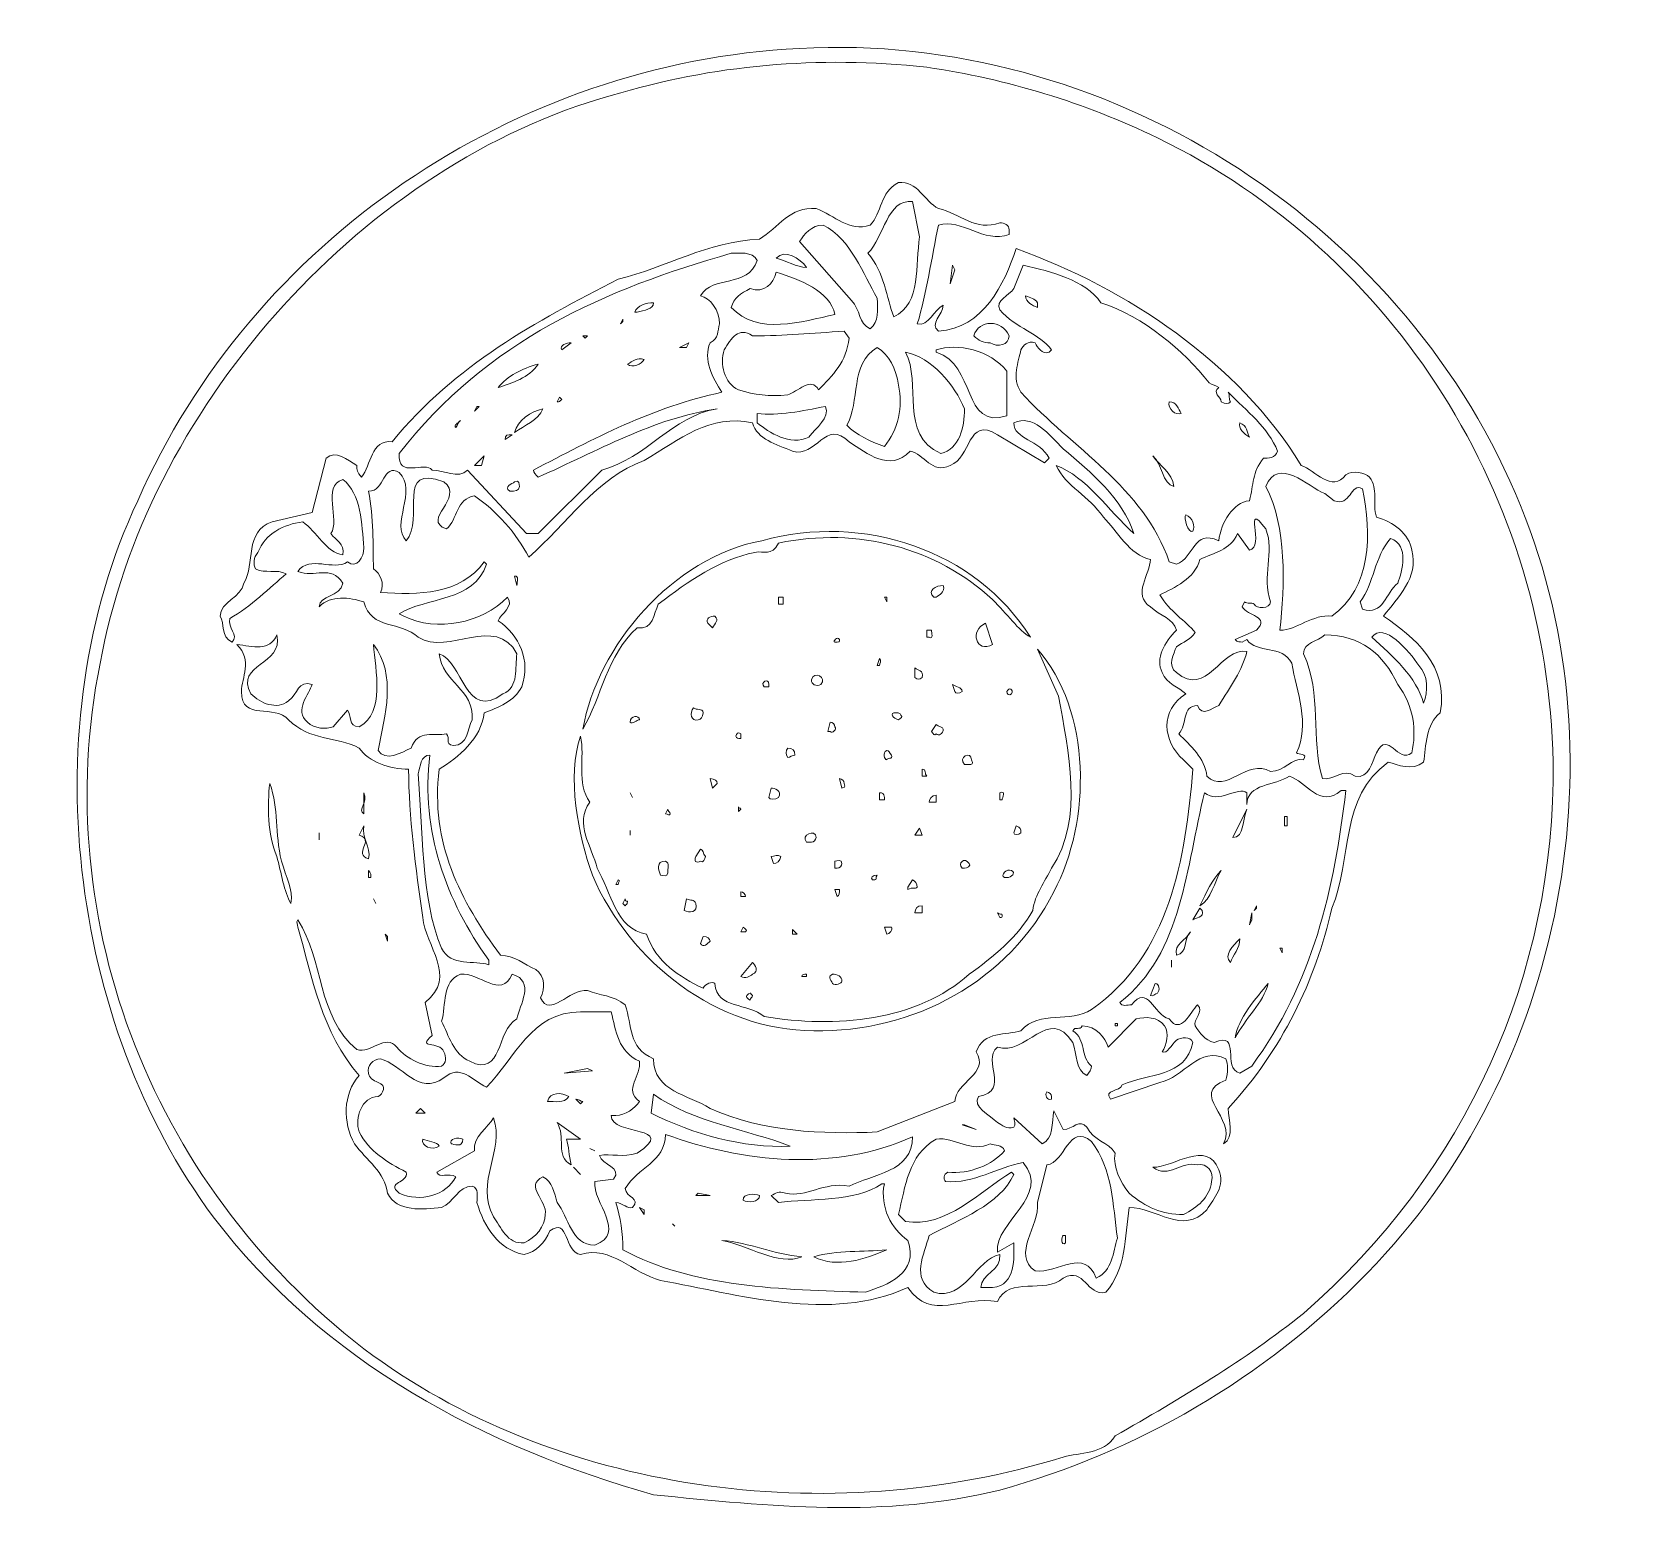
# Model space of a CAD drawing. Header units: centimetres. Extents: x -10.5 to 11.5, y -11.5 to 9.1.
import ezdxf

# ---------------------------------------------------------------- set-up
doc = ezdxf.new("R2010")
doc.units = ezdxf.units.CM
doc.header["$MEASUREMENT"] = 0
doc.layers.add('layer 1', color=7, linetype='Continuous')

msp = doc.modelspace()

# ---------------------------------------------------------------- linework, layer by layer
at = {"layer": 'layer 1', "color": 22, "lineweight": 9}
for points, knots in [([(9.9407, 2.76985), (11.46749, -0.73861), (10.62288, -5.18909), (7.89412, -7.98277), (7.89412, -7.98277), (6.46467, -9.44462), (4.71045, -10.45167), (2.82628, -10.97151), (2.82628, -10.97151), (1.26702, -11.36129), (-0.3572, -11.19885), (-1.94897, -11.03641), (-1.94897, -11.03641), (-4.25544, -10.38676), (-6.49698, -9.21728), (-8.02386, -7.20318), (-8.02386, -7.20318), (-10.00543, -4.53934), (-10.52527, -0.41374), (-9.06341, 2.67241), (-9.06341, 2.67241), (-7.50402, 6.2458), (-3.86564, 8.71468), (0.06511, 8.90964), (0.06511, 8.90964), (4.25564, 9.13699), (8.31641, 6.57067), (9.9407, 2.76985)], [0, 0, 0, 0, 0.14285714, 0.14285714, 0.14285714, 0.14285714, 0.28571429, 0.28571429, 0.28571429, 0.28571429, 0.42857143, 0.42857143, 0.42857143, 0.42857143, 0.57142857, 0.57142857, 0.57142857, 0.57142857, 0.71428571, 0.71428571, 0.71428571, 0.71428571, 0.85714286, 0.85714286, 0.85714286, 0.85714286, 1, 1, 1, 1]), ([(5.00282, 7.67513), (8.28391, 6.08336), (10.39543, 2.70492), (10.46044, -0.93355), (10.46044, -0.93355), (10.49294, -3.85716), (9.25845, -6.58594), (7.01701, -8.5351), (7.01701, -8.5351), (6.2048, -9.18478), (5.32769, -9.70459), (4.41807, -10.22433), (4.41807, -10.22433), (4.25564, -10.48418), (3.93086, -10.45167), (3.7034, -10.5167), (3.7034, -10.5167), (0.45491, -11.52373), (-3.31342, -11.00401), (-5.94476, -9.02232), (-5.94476, -9.02232), (-8.93338, -6.71587), (-10.33031, -2.98005), (-9.55062, 0.59331), (-9.55062, 0.59331), (-8.86845, 4.03676), (-5.91223, 7.31785), (-2.53371, 8.25987), (-2.53371, 8.25987), (-1.13688, 8.68228), (0.32497, 8.81221), (1.81924, 8.64977), (1.81924, 8.64977), (2.92381, 8.48734), (3.99577, 8.16246), (5.00282, 7.67513)], [0, 0, 0, 0, 0.11111111, 0.11111111, 0.11111111, 0.11111111, 0.22222222, 0.22222222, 0.22222222, 0.22222222, 0.33333333, 0.33333333, 0.33333333, 0.33333333, 0.44444444, 0.44444444, 0.44444444, 0.44444444, 0.55555556, 0.55555556, 0.55555556, 0.55555556, 0.66666667, 0.66666667, 0.66666667, 0.66666667, 0.77777778, 0.77777778, 0.77777778, 0.77777778, 0.88888889, 0.88888889, 0.88888889, 0.88888889, 1, 1, 1, 1]), ([(1.98169, 6.70061), (2.27404, 6.63568), (2.50141, 6.37573), (2.82628, 6.50565), (2.82628, 6.50565), (2.89131, 6.50565), (2.95622, 6.47324), (2.95622, 6.40823), (2.95622, 6.40823), (2.95622, 6.40823), (2.95622, 6.34331), (2.95622, 6.34331), (2.95622, 6.34331), (2.59894, 6.21337), (2.30657, 6.57067), (1.98169, 6.47324), (1.98169, 6.47324), (1.88426, 6.01843), (1.81924, 5.53112), (1.68932, 5.10882), (1.68932, 5.10882), (1.85176, 5.07631), (1.91667, 5.30376), (2.0467, 5.36868), (2.0467, 5.36868), (2.0467, 5.23875), (1.85176, 5.10882), (1.98169, 5.01138), (1.98169, 5.01138), (2.59894, 5.04381), (2.89131, 5.66106), (3.05375, 6.14837), (3.05375, 6.14837), (4.58051, 5.59613), (6.10737, 4.58908), (6.98449, 3.15965), (6.98449, 3.15965), (7.17935, 3.09472), (7.40679, 2.76985), (7.60175, 3.02971), (7.60175, 3.02971), (7.69916, 3.09472), (7.8616, 3.06222), (7.92653, 2.99729), (7.92653, 2.99729), (8.05646, 2.83485), (7.95903, 2.63991), (8.02404, 2.44497), (8.02404, 2.44497), (8.2514, 2.38004), (8.47887, 2.21761), (8.51127, 1.99016), (8.51127, 1.99016), (8.60878, 1.60036), (8.31641, 1.34049), (8.12147, 1.08062), (8.12147, 1.08062), (8.54377, 0.78825), (9.03109, 0.39837), (8.90115, -0.2513), (8.90115, -0.2513), (8.70621, -0.41374), (8.70621, -0.70611), (8.67371, -0.93355), (8.67371, -0.93355), (8.51127, -1.06348), (8.31641, -0.96597), (8.18649, -0.93355), (8.18649, -0.93355), (7.50422, -1.42069), (7.69916, -2.26537), (7.40679, -2.94755), (7.40679, -2.94755), (7.17935, -3.9546), (6.72464, -4.89672), (5.97746, -5.70882), (5.97746, -5.70882), (5.97746, -5.87126), (6.07487, -6.09863), (5.91243, -6.19613), (5.91243, -6.19613), (6.10737, -5.83876), (5.42512, -5.51388), (5.94494, -5.31902), (5.94494, -5.31902), (5.97746, -5.22151), (5.97746, -5.09158), (5.94494, -5.02665), (5.94494, -5.02665), (5.58756, -4.83171), (5.36019, -5.28652), (5.03532, -5.35145), (5.03532, -5.35145), (5.03532, -5.35145), (4.35317, -5.57889), (4.35317, -5.57889), (4.35317, -5.57889), (4.25564, -5.44896), (4.48308, -5.48146), (4.5156, -5.38395), (4.5156, -5.38395), (4.87288, -5.22151), (5.39272, -5.28652), (5.49013, -4.79921), (5.49013, -4.79921), (5.45763, -4.70178), (5.32769, -4.73428), (5.26278, -4.7667), (5.26278, -4.7667), (5.19776, -4.83171), (5.13275, -4.96164), (5.06782, -4.92914), (5.06782, -4.92914), (5.13275, -4.83171), (5.16525, -4.66927), (5.10034, -4.57184), (5.10034, -4.57184), (5.00282, -4.44191), (4.84038, -4.44191), (4.71045, -4.47433), (4.71045, -4.47433), (4.71045, -4.47433), (4.32064, -4.86421), (4.32064, -4.86421), (4.32064, -4.86421), (4.28814, -4.73428), (4.15821, -4.57184), (3.96327, -4.57184), (3.96327, -4.57184), (3.93086, -4.63677), (3.86583, -4.57184), (3.83333, -4.63677), (3.83333, -4.63677), (4.02827, -4.7667), (3.93086, -4.99415), (4.0933, -5.12408), (4.0933, -5.12408), (4.0933, -5.15658), (4.06079, -5.22151), (4.02827, -5.25402), (4.02827, -5.25402), (3.86583, -5.18909), (3.89836, -4.96164), (3.83333, -4.79921), (3.83333, -4.79921), (3.50855, -4.27947), (3.18368, -4.99415), (2.79378, -4.86421), (2.79378, -4.86421), (2.56642, -5.05908), (2.98872, -5.44896), (2.53391, -5.54639), (2.53391, -5.54639), (2.4365, -5.67632), (2.69635, -5.80625), (2.79378, -5.90376), (2.79378, -5.90376), (2.85879, -5.93619), (2.92381, -6.00119), (3.02124, -5.96869), (3.02124, -5.96869), (3.05375, -5.93619), (3.02124, -5.87126), (3.02124, -5.83876), (3.02124, -5.83876), (3.02124, -5.83876), (3.41103, -6.19613), (3.41103, -6.19613), (3.41103, -6.19613), (3.57346, -6.13113), (3.54096, -5.90376), (3.57346, -5.74133), (3.57346, -5.74133), (3.57346, -5.74133), (3.7034, -6.00119), (3.7034, -6.00119), (3.7034, -6.00119), (3.83333, -6.00119), (3.93086, -5.83876), (4.02827, -5.96869), (4.02827, -5.96869), (4.1257, -6.16363), (4.32064, -6.16363), (4.41807, -6.32607), (4.41807, -6.32607), (4.38567, -6.52093), (4.48308, -6.71587), (4.61301, -6.87831), (4.61301, -6.87831), (4.84038, -7.07325), (5.06782, -7.17068), (5.36019, -7.17068), (5.36019, -7.17068), (5.55515, -7.07325), (5.71749, -6.94331), (5.75, -6.71587), (5.75, -6.71587), (5.7825, -6.58594), (5.68509, -6.456), (5.55515, -6.48851), (5.55515, -6.48851), (5.32769, -6.4235), (5.16525, -6.68337), (4.93791, -6.52093), (4.93791, -6.52093), (5.23028, -6.52093), (5.68509, -6.13113), (5.84752, -6.55343), (5.84752, -6.55343), (5.94494, -6.78088), (5.7825, -6.94331), (5.68509, -7.10565), (5.68509, -7.10565), (5.36019, -7.46305), (4.97041, -7.07325), (4.61301, -7.07325), (4.61301, -7.07325), (4.54801, -7.49555), (4.58051, -7.91786), (4.28814, -8.24273), (4.28814, -8.24273), (4.02827, -8.30766), (3.99577, -7.88536), (3.7034, -8.04779), (3.7034, -8.04779), (3.44353, -8.27514), (2.95622, -8.01529), (2.79378, -8.37267), (2.79378, -8.37267), (2.30657, -8.27514), (1.88426, -8.66504), (1.55939, -8.17773), (1.55939, -8.17773), (0.48741, -8.66504), (-0.77951, -8.27514), (-1.85156, -8.0803), (-1.85156, -8.0803), (-2.24134, -7.98277), (-2.53371, -7.59299), (-2.95602, -7.72292), (-2.95602, -7.72292), (-3.18348, -7.6904), (-3.11846, -7.20318), (-3.37832, -7.39803), (-3.37832, -7.39803), (-3.44335, -7.56048), (-3.57326, -7.6904), (-3.73572, -7.72292), (-3.73572, -7.72292), (-4.0931, -7.65799), (-4.28794, -7.33312), (-4.38547, -7.00824), (-4.38547, -7.00824), (-4.38547, -6.91081), (-4.35297, -6.8133), (-4.45038, -6.78088), (-4.45038, -6.78088), (-4.64534, -6.78088), (-4.71025, -7.00824), (-4.87268, -7.07325), (-4.87268, -7.07325), (-5.13255, -7.10565), (-5.48993, -7.13818), (-5.61986, -6.87831), (-5.61986, -6.87831), (-5.65239, -6.58594), (-5.91223, -6.4235), (-6.07467, -6.19613), (-6.07467, -6.19613), (-6.23713, -5.90376), (-6.23713, -5.51388), (-6.00967, -5.25402), (-6.00967, -5.25402), (-6.5295, -4.66927), (-6.65941, -3.88959), (-6.85437, -3.20742), (-6.85437, -3.20742), (-6.85437, -3.17491), (-6.88678, -3.14249), (-6.85437, -3.10999), (-6.85437, -3.10999), (-6.49698, -3.66222), (-6.59441, -4.44191), (-6.04217, -4.89672), (-6.04217, -4.89672), (-5.84733, -4.96164), (-5.65239, -4.66927), (-5.48993, -4.86421), (-5.48993, -4.86421), (-5.36001, -5.02665), (-5.10015, -5.15658), (-4.87268, -5.12408), (-4.87268, -5.12408), (-4.80777, -5.09158), (-4.80777, -4.99415), (-4.84018, -4.92914), (-4.84018, -4.92914), (-4.90521, -4.7667), (-5.23008, -4.89672), (-5.00262, -4.70178), (-5.00262, -4.70178), (-5.00262, -4.70178), (-5.10015, -4.24697), (-5.10015, -4.24697), (-5.10015, -4.24697), (-4.64534, -3.88959), (-5.10015, -3.46728), (-5.13255, -3.07748), (-5.13255, -3.07748), (-5.23008, -2.39531), (-5.32749, -1.68063), (-5.32749, -1.03098), (-5.32749, -1.03098), (-5.58736, -1.03098), (-5.87973, -0.93355), (-6.00967, -0.73861), (-6.00967, -0.73861), (-6.33454, -0.57617), (-6.69194, -0.64118), (-6.98431, -0.34881), (-6.98431, -0.34881), (-7.17915, -0.12136), (-7.63396, -0.38123), (-7.63396, 0.04107), (-7.63396, 0.04107), (-7.63396, 0.23594), (-7.47152, 0.46338), (-7.69896, 0.69074), (-7.69896, 0.69074), (-7.47152, 0.65832), (-7.24416, 0.59331), (-7.14674, 0.82068), (-7.14674, 0.82068), (-7.04922, 0.39837), (-7.73149, 0.43088), (-7.50402, 0.00857), (-7.50402, 0.00857), (-7.37409, -0.12136), (-7.14674, -0.21878), (-6.98431, -0.08886), (-6.98431, -0.08886), (-6.85437, 0.00857), (-6.85437, 0.20351), (-6.65941, 0.1385), (-6.65941, 0.1385), (-6.69194, 0.00857), (-6.91928, -0.21878), (-6.72444, -0.38123), (-6.72444, -0.38123), (-6.62691, -0.47874), (-6.46447, -0.47874), (-6.36704, -0.44624), (-6.36704, -0.44624), (-6.36704, -0.44624), (-6.1721, -0.21878), (-6.1721, -0.21878), (-6.1721, -0.21878), (-6.10719, -0.2838), (-6.1721, -0.44624), (-6.00967, -0.44624), (-6.00967, -0.44624), (-5.65239, -0.2513), (-5.7823, 0.33344), (-5.81482, 0.69074), (-5.81482, 0.69074), (-5.48993, 0.26844), (-5.65239, -0.2838), (-5.7498, -0.77111), (-5.7498, -0.77111), (-5.65239, -0.93355), (-5.42492, -0.80362), (-5.29499, -0.73861), (-5.29499, -0.73861), (-5.19756, -0.47874), (-4.97011, -0.57617), (-4.80777, -0.54367), (-4.80777, -0.54367), (-4.74275, -0.60868), (-4.84018, -0.6736), (-4.71025, -0.70611), (-4.71025, -0.70611), (-4.5154, -0.70611), (-4.5154, -0.47874), (-4.45038, -0.34881), (-4.45038, -0.34881), (-4.41788, 0.0736), (-4.87268, 0.17101), (-4.90521, 0.56081), (-4.90521, 0.56081), (-4.58031, 0.46338), (-4.54781, -0.38123), (-4.02809, 0.00857), (-4.02809, 0.00857), (-3.80063, 0.106), (-3.86564, 0.36597), (-3.83313, 0.56081), (-3.83313, 0.56081), (-4.1255, 1.11305), (-4.77527, 0.52831), (-5.19756, 0.78825), (-5.19756, 0.78825), (-5.42492, 1.01562), (-5.84733, 0.88568), (-5.94476, 1.27549), (-5.94476, 1.27549), (-6.1397, 1.34049), (-6.39956, 1.373), (-6.562, 1.21056), (-6.562, 1.21056), (-6.562, 1.373), (-6.26963, 1.34049), (-6.23713, 1.53543), (-6.23713, 1.53543), (-6.39956, 1.7953), (-6.62691, 1.60036), (-6.85437, 1.69779), (-6.85437, 1.69779), (-6.69194, 1.92523), (-6.36704, 1.69779), (-6.1721, 1.8278), (-6.1721, 1.8278), (-6.04217, 1.73029), (-5.94476, 1.89273), (-5.94476, 2.02267), (-5.94476, 2.02267), (-5.97726, 2.34754), (-5.97726, 2.76985), (-6.23713, 2.96479), (-6.23713, 2.96479), (-6.5295, 2.86728), (-6.26963, 2.41247), (-6.39956, 2.21761), (-6.39956, 2.21761), (-6.33454, 2.12018), (-6.20461, 2.08767), (-6.23713, 1.92523), (-6.23713, 1.92523), (-6.46447, 1.95774), (-6.59441, 2.25011), (-6.78935, 2.38004), (-6.78935, 2.38004), (-7.04922, 2.34754), (-7.30918, 2.21761), (-7.40659, 1.95774), (-7.40659, 1.95774), (-7.47152, 1.89273), (-7.47152, 1.7953), (-7.43912, 1.73029), (-7.43912, 1.73029), (-7.30918, 1.66537), (-7.14674, 1.73029), (-7.01681, 1.66537), (-7.01681, 1.66537), (-7.24416, 1.47043), (-7.50402, 1.21056), (-7.7964, 1.04812), (-7.7964, 1.04812), (-7.8289, 0.91819), (-7.66646, 0.82068), (-7.76389, 0.72325), (-7.76389, 0.72325), (-7.92633, 0.78825), (-7.86142, 0.98312), (-7.92633, 1.08062), (-7.92633, 1.08062), (-7.92633, 1.27549), (-7.63396, 1.34049), (-7.60155, 1.53543), (-7.60155, 1.53543), (-7.43912, 1.7953), (-7.60155, 2.25011), (-7.21165, 2.38004), (-7.21165, 2.38004), (-7.21165, 2.38004), (-6.65941, 2.50998), (-6.65941, 2.50998), (-6.65941, 2.50998), (-6.65941, 2.50998), (-6.46447, 3.25716), (-6.46447, 3.25716), (-6.46447, 3.25716), (-6.33454, 3.38709), (-6.1721, 3.22465), (-6.04217, 3.15965), (-6.04217, 3.15965), (-6.04217, 3.09472), (-6.04217, 3.06222), (-5.97726, 2.99729), (-5.97726, 2.99729), (-5.84733, 3.15965), (-5.84733, 3.51703), (-5.55495, 3.48452), (-5.55495, 3.48452), (-4.67784, 4.55658), (-3.57326, 5.14132), (-2.4363, 5.72606), (-2.4363, 5.72606), (-1.78653, 5.8885), (-1.20179, 6.2458), (-0.48713, 6.2783), (-0.48713, 6.2783), (-0.22727, 6.44074), (-0.06483, 6.73311), (0.29257, 6.70061), (0.29257, 6.70061), (0.55242, 6.60317), (0.74728, 6.37573), (1.03955, 6.47324), (1.03955, 6.47324), (1.20199, 6.63568), (1.16958, 6.92805), (1.42945, 7.05798), (1.42945, 7.05798), (1.68932, 7.09049), (1.78673, 6.79802), (1.98169, 6.70061)], [0, 0, 0, 0, 0.00775194, 0.00775194, 0.00775194, 0.00775194, 0.01550388, 0.01550388, 0.01550388, 0.01550388, 0.02325581, 0.02325581, 0.02325581, 0.02325581, 0.03100775, 0.03100775, 0.03100775, 0.03100775, 0.03875969, 0.03875969, 0.03875969, 0.03875969, 0.04651163, 0.04651163, 0.04651163, 0.04651163, 0.05426357, 0.05426357, 0.05426357, 0.05426357, 0.0620155, 0.0620155, 0.0620155, 0.0620155, 0.06976744, 0.06976744, 0.06976744, 0.06976744, 0.07751938, 0.07751938, 0.07751938, 0.07751938, 0.08527132, 0.08527132, 0.08527132, 0.08527132, 0.09302326, 0.09302326, 0.09302326, 0.09302326, 0.10077519, 0.10077519, 0.10077519, 0.10077519, 0.10852713, 0.10852713, 0.10852713, 0.10852713, 0.11627907, 0.11627907, 0.11627907, 0.11627907, 0.12403101, 0.12403101, 0.12403101, 0.12403101, 0.13178295, 0.13178295, 0.13178295, 0.13178295, 0.13953488, 0.13953488, 0.13953488, 0.13953488, 0.14728682, 0.14728682, 0.14728682, 0.14728682, 0.15503876, 0.15503876, 0.15503876, 0.15503876, 0.1627907, 0.1627907, 0.1627907, 0.1627907, 0.17054264, 0.17054264, 0.17054264, 0.17054264, 0.17829457, 0.17829457, 0.17829457, 0.17829457, 0.18604651, 0.18604651, 0.18604651, 0.18604651, 0.19379845, 0.19379845, 0.19379845, 0.19379845, 0.20155039, 0.20155039, 0.20155039, 0.20155039, 0.20930233, 0.20930233, 0.20930233, 0.20930233, 0.21705426, 0.21705426, 0.21705426, 0.21705426, 0.2248062, 0.2248062, 0.2248062, 0.2248062, 0.23255814, 0.23255814, 0.23255814, 0.23255814, 0.24031008, 0.24031008, 0.24031008, 0.24031008, 0.24806202, 0.24806202, 0.24806202, 0.24806202, 0.25581395, 0.25581395, 0.25581395, 0.25581395, 0.26356589, 0.26356589, 0.26356589, 0.26356589, 0.27131783, 0.27131783, 0.27131783, 0.27131783, 0.27906977, 0.27906977, 0.27906977, 0.27906977, 0.28682171, 0.28682171, 0.28682171, 0.28682171, 0.29457364, 0.29457364, 0.29457364, 0.29457364, 0.30232558, 0.30232558, 0.30232558, 0.30232558, 0.31007752, 0.31007752, 0.31007752, 0.31007752, 0.31782946, 0.31782946, 0.31782946, 0.31782946, 0.3255814, 0.3255814, 0.3255814, 0.3255814, 0.33333333, 0.33333333, 0.33333333, 0.33333333, 0.34108527, 0.34108527, 0.34108527, 0.34108527, 0.34883721, 0.34883721, 0.34883721, 0.34883721, 0.35658915, 0.35658915, 0.35658915, 0.35658915, 0.36434109, 0.36434109, 0.36434109, 0.36434109, 0.37209302, 0.37209302, 0.37209302, 0.37209302, 0.37984496, 0.37984496, 0.37984496, 0.37984496, 0.3875969, 0.3875969, 0.3875969, 0.3875969, 0.39534884, 0.39534884, 0.39534884, 0.39534884, 0.40310078, 0.40310078, 0.40310078, 0.40310078, 0.41085271, 0.41085271, 0.41085271, 0.41085271, 0.41860465, 0.41860465, 0.41860465, 0.41860465, 0.42635659, 0.42635659, 0.42635659, 0.42635659, 0.43410853, 0.43410853, 0.43410853, 0.43410853, 0.44186047, 0.44186047, 0.44186047, 0.44186047, 0.4496124, 0.4496124, 0.4496124, 0.4496124, 0.45736434, 0.45736434, 0.45736434, 0.45736434, 0.46511628, 0.46511628, 0.46511628, 0.46511628, 0.47286822, 0.47286822, 0.47286822, 0.47286822, 0.48062016, 0.48062016, 0.48062016, 0.48062016, 0.48837209, 0.48837209, 0.48837209, 0.48837209, 0.49612403, 0.49612403, 0.49612403, 0.49612403, 0.50387597, 0.50387597, 0.50387597, 0.50387597, 0.51162791, 0.51162791, 0.51162791, 0.51162791, 0.51937984, 0.51937984, 0.51937984, 0.51937984, 0.52713178, 0.52713178, 0.52713178, 0.52713178, 0.53488372, 0.53488372, 0.53488372, 0.53488372, 0.54263566, 0.54263566, 0.54263566, 0.54263566, 0.5503876, 0.5503876, 0.5503876, 0.5503876, 0.55813953, 0.55813953, 0.55813953, 0.55813953, 0.56589147, 0.56589147, 0.56589147, 0.56589147, 0.57364341, 0.57364341, 0.57364341, 0.57364341, 0.58139535, 0.58139535, 0.58139535, 0.58139535, 0.58914729, 0.58914729, 0.58914729, 0.58914729, 0.59689922, 0.59689922, 0.59689922, 0.59689922, 0.60465116, 0.60465116, 0.60465116, 0.60465116, 0.6124031, 0.6124031, 0.6124031, 0.6124031, 0.62015504, 0.62015504, 0.62015504, 0.62015504, 0.62790698, 0.62790698, 0.62790698, 0.62790698, 0.63565891, 0.63565891, 0.63565891, 0.63565891, 0.64341085, 0.64341085, 0.64341085, 0.64341085, 0.65116279, 0.65116279, 0.65116279, 0.65116279, 0.65891473, 0.65891473, 0.65891473, 0.65891473, 0.66666667, 0.66666667, 0.66666667, 0.66666667, 0.6744186, 0.6744186, 0.6744186, 0.6744186, 0.68217054, 0.68217054, 0.68217054, 0.68217054, 0.68992248, 0.68992248, 0.68992248, 0.68992248, 0.69767442, 0.69767442, 0.69767442, 0.69767442, 0.70542636, 0.70542636, 0.70542636, 0.70542636, 0.71317829, 0.71317829, 0.71317829, 0.71317829, 0.72093023, 0.72093023, 0.72093023, 0.72093023, 0.72868217, 0.72868217, 0.72868217, 0.72868217, 0.73643411, 0.73643411, 0.73643411, 0.73643411, 0.74418605, 0.74418605, 0.74418605, 0.74418605, 0.75193798, 0.75193798, 0.75193798, 0.75193798, 0.75968992, 0.75968992, 0.75968992, 0.75968992, 0.76744186, 0.76744186, 0.76744186, 0.76744186, 0.7751938, 0.7751938, 0.7751938, 0.7751938, 0.78294574, 0.78294574, 0.78294574, 0.78294574, 0.79069767, 0.79069767, 0.79069767, 0.79069767, 0.79844961, 0.79844961, 0.79844961, 0.79844961, 0.80620155, 0.80620155, 0.80620155, 0.80620155, 0.81395349, 0.81395349, 0.81395349, 0.81395349, 0.82170543, 0.82170543, 0.82170543, 0.82170543, 0.82945736, 0.82945736, 0.82945736, 0.82945736, 0.8372093, 0.8372093, 0.8372093, 0.8372093, 0.84496124, 0.84496124, 0.84496124, 0.84496124, 0.85271318, 0.85271318, 0.85271318, 0.85271318, 0.86046512, 0.86046512, 0.86046512, 0.86046512, 0.86821705, 0.86821705, 0.86821705, 0.86821705, 0.87596899, 0.87596899, 0.87596899, 0.87596899, 0.88372093, 0.88372093, 0.88372093, 0.88372093, 0.89147287, 0.89147287, 0.89147287, 0.89147287, 0.89922481, 0.89922481, 0.89922481, 0.89922481, 0.90697674, 0.90697674, 0.90697674, 0.90697674, 0.91472868, 0.91472868, 0.91472868, 0.91472868, 0.92248062, 0.92248062, 0.92248062, 0.92248062, 0.93023256, 0.93023256, 0.93023256, 0.93023256, 0.9379845, 0.9379845, 0.9379845, 0.9379845, 0.94573643, 0.94573643, 0.94573643, 0.94573643, 0.95348837, 0.95348837, 0.95348837, 0.95348837, 0.96124031, 0.96124031, 0.96124031, 0.96124031, 0.96899225, 0.96899225, 0.96899225, 0.96899225, 0.97674419, 0.97674419, 0.97674419, 0.97674419, 0.98449612, 0.98449612, 0.98449612, 0.98449612, 0.99224806, 0.99224806, 0.99224806, 0.99224806, 1, 1, 1, 1]), ([(1.72182, 6.3108), (1.6568, 5.921), (1.75433, 5.40119), (1.36443, 5.20625), (1.36443, 5.20625), (1.26702, 5.46619), (1.23449, 5.82349), (1.00715, 6.08336), (1.00715, 6.08336), (1.23449, 6.3108), (1.26702, 6.83054), (1.6243, 6.79802), (1.6243, 6.79802), (1.6243, 6.79802), (1.72182, 6.3108), (1.72182, 6.3108)], [0, 0, 0, 0, 0.25, 0.25, 0.25, 0.25, 0.5, 0.5, 0.5, 0.5, 0.75, 0.75, 0.75, 0.75, 1, 1, 1, 1]), ([(1.13708, 5.46619), (1.13708, 5.30376), (1.16958, 5.14132), (1.03955, 5.04381), (1.03955, 5.04381), (0.87721, 5.10882), (0.90962, 5.30376), (0.77978, 5.43369), (0.77978, 5.43369), (0.77978, 5.43369), (0.06511, 6.2458), (0.06511, 6.2458), (0.06511, 6.2458), (0.13013, 6.34331), (0.22754, 6.47324), (0.38998, 6.47324), (0.38998, 6.47324), (0.77978, 6.2783), (0.94212, 5.79099), (1.13708, 5.46619)], [0, 0, 0, 0, 0.2, 0.2, 0.2, 0.2, 0.4, 0.4, 0.4, 0.4, 0.6, 0.6, 0.6, 0.6, 0.8, 0.8, 0.8, 0.8, 1, 1, 1, 1]), ([(-0.51964, 5.98593), (-0.64957, 5.59613), (-1.13688, 5.79099), (-1.29932, 5.49862), (-1.29932, 5.49862), (-1.16939, 5.46619), (-1.03935, 5.30376), (-1.03935, 5.10882), (-1.03935, 5.10882), (-1.07188, 5.01138), (-1.03935, 4.91388), (-1.16939, 4.84895), (-1.16939, 4.84895), (-1.26682, 4.6215), (-1.13688, 4.36164), (-1.00695, 4.16677), (-1.00695, 4.16677), (-1.94897, 3.97183), (-2.79358, 3.51703), (-3.60579, 3.09472), (-3.60579, 3.09472), (-3.60579, 3.06222), (-3.57326, 3.02971), (-3.54076, 2.99729), (-3.54076, 2.99729), (-2.72867, 3.35459), (-1.94897, 3.8094), (-1.07188, 3.93933), (-1.07188, 3.93933), (-1.68912, 3.8419), (-2.0465, 3.25716), (-2.66365, 3.09472), (-2.66365, 3.09472), (-2.66365, 3.09472), (-3.54076, 2.21761), (-3.54076, 2.21761), (-3.54076, 2.21761), (-3.54076, 2.21761), (-3.7032, 2.21761), (-3.7032, 2.21761), (-3.7032, 2.21761), (-3.7032, 2.21761), (-4.5154, 3.09472), (-4.5154, 3.09472), (-4.5154, 3.09472), (-4.64534, 2.96479), (-4.84018, 3.09472), (-5.00262, 3.09472), (-5.00262, 3.09472), (-5.10015, 3.22465), (-5.48993, 2.96479), (-5.45743, 3.32209), (-5.45743, 3.32209), (-4.25544, 4.88145), (-2.59874, 5.59613), (-0.87692, 6.08336), (-0.87692, 6.08336), (-0.77951, 6.08336), (-0.58464, 6.11586), (-0.51964, 5.98593)], [0, 0, 0, 0, 0.06666667, 0.06666667, 0.06666667, 0.06666667, 0.13333333, 0.13333333, 0.13333333, 0.13333333, 0.2, 0.2, 0.2, 0.2, 0.26666667, 0.26666667, 0.26666667, 0.26666667, 0.33333333, 0.33333333, 0.33333333, 0.33333333, 0.4, 0.4, 0.4, 0.4, 0.46666667, 0.46666667, 0.46666667, 0.46666667, 0.53333333, 0.53333333, 0.53333333, 0.53333333, 0.6, 0.6, 0.6, 0.6, 0.66666667, 0.66666667, 0.66666667, 0.66666667, 0.73333333, 0.73333333, 0.73333333, 0.73333333, 0.8, 0.8, 0.8, 0.8, 0.86666667, 0.86666667, 0.86666667, 0.86666667, 0.93333333, 0.93333333, 0.93333333, 0.93333333, 1, 1, 1, 1]), ([(0.16254, 5.8885), (0.0326, 5.8885), (-0.12983, 5.98593), (-0.25977, 6.01843), (-0.25977, 6.01843), (-0.12983, 6.14837), (0.06511, 6.01843), (0.16254, 5.8885)], [0, 0, 0, 0, 0.5, 0.5, 0.5, 0.5, 1, 1, 1, 1]), ([(0.55242, 5.23875), (0.09761, 5.14132), (-0.51964, 4.94638), (-0.87692, 5.33618), (-0.87692, 5.33618), (-0.84451, 5.46619), (-0.74698, 5.53112), (-0.61705, 5.59613), (-0.61705, 5.59613), (-0.42221, 5.53112), (-0.29227, 5.66106), (-0.25977, 5.82349), (-0.25977, 5.82349), (0.06511, 5.72606), (0.48741, 5.56362), (0.55242, 5.23875)], [0, 0, 0, 0, 0.25, 0.25, 0.25, 0.25, 0.5, 0.5, 0.5, 0.5, 0.75, 0.75, 0.75, 0.75, 1, 1, 1, 1]), ([(2.14413, 5.66106), (2.14413, 5.66106), (2.17663, 5.921), (2.17663, 5.921), (2.17663, 5.921), (2.17663, 5.921), (2.20904, 5.856), (2.20904, 5.856), (2.20904, 5.856), (2.20904, 5.856), (2.14413, 5.66106), (2.14413, 5.66106)], [0, 0, 0, 0, 0.33333333, 0.33333333, 0.33333333, 0.33333333, 0.66666667, 0.66666667, 0.66666667, 0.66666667, 1, 1, 1, 1]), ([(4.22323, 5.40119), (4.80797, 5.20625), (5.36019, 4.75152), (5.71749, 4.29671), (5.71749, 4.29671), (5.75, 4.2642), (5.81502, 4.2642), (5.84752, 4.2317), (5.84752, 4.2317), (5.75, 4.16677), (5.87993, 4.10177), (5.87993, 4.03676), (5.87993, 4.03676), (5.94494, 4.00434), (5.97746, 4.00434), (6.00986, 4.03676), (6.00986, 4.03676), (5.97746, 4.06926), (6.00986, 4.13427), (5.97746, 4.16677), (5.97746, 4.16677), (6.23731, 3.90683), (6.52968, 3.67946), (6.65961, 3.35459), (6.65961, 3.35459), (6.62711, 3.25716), (6.52968, 3.25716), (6.46467, 3.25716), (6.46467, 3.25716), (6.30224, 3.06222), (6.33474, 2.89978), (6.26983, 2.67241), (6.26983, 2.67241), (6.04237, 2.63991), (5.87993, 2.38004), (5.84752, 2.12018), (5.84752, 2.12018), (5.49013, 2.28253), (5.52265, 1.89273), (5.26278, 1.7953), (5.26278, 1.7953), (5.26278, 1.7953), (5.16525, 1.8278), (5.16525, 1.8278), (5.16525, 1.8278), (4.80797, 2.86728), (3.83333, 3.38709), (3.11866, 4.16677), (3.11866, 4.16677), (2.98872, 4.36164), (3.08615, 4.58908), (3.11866, 4.75152), (3.11866, 4.75152), (3.15116, 4.81644), (3.21618, 4.88145), (3.31361, 4.84895), (3.31361, 4.84895), (3.34612, 4.78394), (3.41103, 4.68651), (3.50855, 4.71901), (3.50855, 4.71901), (3.50855, 4.71901), (3.54096, 4.75152), (3.54096, 4.75152), (3.54096, 4.75152), (3.37852, 4.97888), (3.05375, 5.04381), (2.82628, 5.30376), (2.82628, 5.30376), (2.76137, 5.43369), (2.95622, 5.49862), (3.02124, 5.59613), (3.02124, 5.59613), (3.02124, 5.59613), (3.15116, 5.921), (3.15116, 5.921), (3.15116, 5.921), (3.54096, 5.82349), (3.99577, 5.72606), (4.22323, 5.40119)], [0, 0, 0, 0, 0.05, 0.05, 0.05, 0.05, 0.1, 0.1, 0.1, 0.1, 0.15, 0.15, 0.15, 0.15, 0.2, 0.2, 0.2, 0.2, 0.25, 0.25, 0.25, 0.25, 0.3, 0.3, 0.3, 0.3, 0.35, 0.35, 0.35, 0.35, 0.4, 0.4, 0.4, 0.4, 0.45, 0.45, 0.45, 0.45, 0.5, 0.5, 0.5, 0.5, 0.55, 0.55, 0.55, 0.55, 0.6, 0.6, 0.6, 0.6, 0.65, 0.65, 0.65, 0.65, 0.7, 0.7, 0.7, 0.7, 0.75, 0.75, 0.75, 0.75, 0.8, 0.8, 0.8, 0.8, 0.85, 0.85, 0.85, 0.85, 0.9, 0.9, 0.9, 0.9, 0.95, 0.95, 0.95, 0.95, 1, 1, 1, 1]), ([(3.34612, 5.40119), (3.34612, 5.40119), (3.34612, 5.33618), (3.34612, 5.33618), (3.34612, 5.33618), (3.28109, 5.36868), (3.18368, 5.40119), (3.18368, 5.49862), (3.18368, 5.49862), (3.24859, 5.46619), (3.31361, 5.46619), (3.34612, 5.40119)], [0, 0, 0, 0, 0.33333333, 0.33333333, 0.33333333, 0.33333333, 0.66666667, 0.66666667, 0.66666667, 0.66666667, 1, 1, 1, 1]), ([(-1.94897, 5.40119), (-1.94897, 5.30376), (-2.07891, 5.30376), (-2.17643, 5.27125), (-2.17643, 5.27125), (-2.17643, 5.27125), (-2.20884, 5.27125), (-2.20884, 5.27125), (-2.20884, 5.27125), (-2.17643, 5.36868), (-2.0465, 5.40119), (-1.94897, 5.40119)], [0, 0, 0, 0, 0.33333333, 0.33333333, 0.33333333, 0.33333333, 0.66666667, 0.66666667, 0.66666667, 0.66666667, 1, 1, 1, 1]), ([(-2.4038, 5.10882), (-2.4038, 5.10882), (-2.37128, 5.17382), (-2.37128, 5.17382), (-2.37128, 5.17382), (-2.37128, 5.17382), (-2.37128, 5.14132), (-2.37128, 5.14132), (-2.37128, 5.14132), (-2.37128, 5.14132), (-2.4038, 5.10882), (-2.4038, 5.10882)], [0, 0, 0, 0, 0.33333333, 0.33333333, 0.33333333, 0.33333333, 0.66666667, 0.66666667, 0.66666667, 0.66666667, 1, 1, 1, 1]), ([(0.74728, 4.91388), (0.71487, 4.58908), (0.51991, 4.39414), (0.32497, 4.1992), (0.32497, 4.1992), (0.22754, 4.39414), (0.0326, 4.16677), (-0.09733, 4.13427), (-0.09733, 4.13427), (-0.3572, 4.10177), (-0.55214, 4.13427), (-0.77951, 4.1992), (-0.77951, 4.1992), (-0.97445, 4.29671), (-1.03935, 4.55658), (-0.97445, 4.75152), (-0.97445, 4.75152), (-0.87692, 4.91388), (-0.77951, 5.07631), (-0.58464, 4.94638), (-0.58464, 4.94638), (-0.12983, 4.94638), (0.22754, 4.97888), (0.68235, 5.01138), (0.68235, 5.01138), (0.68235, 5.01138), (0.74728, 4.91388), (0.74728, 4.91388)], [0, 0, 0, 0, 0.14285714, 0.14285714, 0.14285714, 0.14285714, 0.28571429, 0.28571429, 0.28571429, 0.28571429, 0.42857143, 0.42857143, 0.42857143, 0.42857143, 0.57142857, 0.57142857, 0.57142857, 0.57142857, 0.71428571, 0.71428571, 0.71428571, 0.71428571, 0.85714286, 0.85714286, 0.85714286, 0.85714286, 1, 1, 1, 1]), ([(2.95622, 4.94638), (2.95622, 4.81644), (2.79378, 4.78394), (2.69635, 4.84895), (2.69635, 4.84895), (2.59894, 4.84895), (2.53391, 4.88145), (2.469, 4.94638), (2.469, 4.94638), (2.53391, 5.17382), (2.85879, 5.17382), (2.95622, 4.94638)], [0, 0, 0, 0, 0.33333333, 0.33333333, 0.33333333, 0.33333333, 0.66666667, 0.66666667, 0.66666667, 0.66666667, 1, 1, 1, 1]), ([(-3.21598, 4.75152), (-3.24839, 4.81644), (-3.15098, 4.84895), (-3.08595, 4.84895), (-3.08595, 4.84895), (-3.08595, 4.84895), (-3.21598, 4.75152), (-3.21598, 4.75152)], [0, 0, 0, 0, 0.5, 0.5, 0.5, 0.5, 1, 1, 1, 1]), ([(-2.85861, 4.94638), (-2.85861, 4.94638), (-2.89111, 4.91388), (-2.89111, 4.91388), (-2.89111, 4.91388), (-2.89111, 4.91388), (-2.92361, 4.94638), (-2.92361, 4.94638), (-2.92361, 4.94638), (-2.92361, 4.94638), (-2.85861, 4.94638), (-2.85861, 4.94638)], [0, 0, 0, 0, 0.33333333, 0.33333333, 0.33333333, 0.33333333, 0.66666667, 0.66666667, 0.66666667, 0.66666667, 1, 1, 1, 1]), ([(-1.59169, 4.78394), (-1.59169, 4.78394), (-1.46176, 4.84895), (-1.46176, 4.84895), (-1.46176, 4.84895), (-1.46176, 4.84895), (-1.49416, 4.78394), (-1.49416, 4.78394), (-1.49416, 4.78394), (-1.49416, 4.78394), (-1.59169, 4.78394), (-1.59169, 4.78394)], [0, 0, 0, 0, 0.33333333, 0.33333333, 0.33333333, 0.33333333, 0.66666667, 0.66666667, 0.66666667, 0.66666667, 1, 1, 1, 1]), ([(2.92381, 4.45915), (2.92381, 4.45915), (2.92381, 3.8419), (2.92381, 3.8419), (2.92381, 3.8419), (2.30657, 3.64696), (2.50141, 4.55658), (1.94917, 4.71901), (1.94917, 4.71901), (1.94917, 4.71901), (1.94917, 4.75152), (1.94917, 4.75152), (1.94917, 4.75152), (2.24154, 4.84895), (2.69635, 4.75152), (2.92381, 4.45915)], [0, 0, 0, 0, 0.25, 0.25, 0.25, 0.25, 0.5, 0.5, 0.5, 0.5, 0.75, 0.75, 0.75, 0.75, 1, 1, 1, 1]), ([(-2.07891, 4.6215), (-2.11143, 4.55658), (-2.24134, 4.49157), (-2.30637, 4.55658), (-2.30637, 4.55658), (-2.24134, 4.58908), (-2.17643, 4.65401), (-2.07891, 4.6215)], [0, 0, 0, 0, 0.5, 0.5, 0.5, 0.5, 1, 1, 1, 1]), ([(1.42945, 4.2642), (1.49436, 3.97183), (1.42945, 3.64696), (1.23449, 3.41959), (1.23449, 3.41959), (1.03955, 3.48452), (0.84479, 3.58203), (0.71487, 3.71197), (0.71487, 3.71197), (0.90962, 4.03676), (0.74728, 4.55658), (1.13708, 4.78394), (1.13708, 4.78394), (1.29952, 4.68651), (1.39695, 4.49157), (1.42945, 4.2642)], [0, 0, 0, 0, 0.25, 0.25, 0.25, 0.25, 0.5, 0.5, 0.5, 0.5, 0.75, 0.75, 0.75, 0.75, 1, 1, 1, 1]), ([(2.33907, 3.93933), (2.33907, 3.67946), (2.27404, 3.38709), (2.0142, 3.32209), (2.0142, 3.32209), (1.42945, 3.58203), (1.75433, 4.29671), (1.52686, 4.71901), (1.52686, 4.71901), (1.88426, 4.65401), (2.20904, 4.2642), (2.33907, 3.93933)], [0, 0, 0, 0, 0.33333333, 0.33333333, 0.33333333, 0.33333333, 0.66666667, 0.66666667, 0.66666667, 0.66666667, 1, 1, 1, 1]), ([(-4.0931, 4.2317), (-3.96307, 4.39414), (-3.76822, 4.49157), (-3.54076, 4.55658), (-3.54076, 4.55658), (-3.6707, 4.36164), (-3.89816, 4.29671), (-4.0931, 4.2317)], [0, 0, 0, 0, 0.5, 0.5, 0.5, 0.5, 1, 1, 1, 1]), ([(-4.41788, 3.90683), (-4.41788, 3.90683), (-4.38547, 3.97183), (-4.38547, 3.97183), (-4.38547, 3.97183), (-4.38547, 3.97183), (-4.35297, 3.97183), (-4.35297, 3.97183), (-4.35297, 3.97183), (-4.35297, 3.97183), (-4.41788, 3.90683), (-4.41788, 3.90683)], [0, 0, 0, 0, 0.33333333, 0.33333333, 0.33333333, 0.33333333, 0.66666667, 0.66666667, 0.66666667, 0.66666667, 1, 1, 1, 1]), ([(-3.21598, 4.06926), (-3.24839, 4.03676), (-3.24839, 4.03676), (-3.28091, 4.03676), (-3.28091, 4.03676), (-3.28091, 4.03676), (-3.24839, 4.10177), (-3.24839, 4.10177), (-3.24839, 4.10177), (-3.24839, 4.10177), (-3.21598, 4.06926), (-3.21598, 4.06926)], [0, 0, 0, 0, 0.33333333, 0.33333333, 0.33333333, 0.33333333, 0.66666667, 0.66666667, 0.66666667, 0.66666667, 1, 1, 1, 1]), ([(0.4225, 3.97183), (0.48741, 3.8094), (0.29257, 3.67946), (0.19504, 3.54953), (0.19504, 3.54953), (-0.06483, 3.41959), (-0.3572, 3.61446), (-0.51964, 3.74439), (-0.51964, 3.74439), (-0.51964, 3.74439), (-0.51964, 3.87432), (-0.51964, 3.87432), (-0.51964, 3.87432), (-0.22727, 3.8419), (0.09761, 3.90683), (0.4225, 3.97183)], [0, 0, 0, 0, 0.25, 0.25, 0.25, 0.25, 0.5, 0.5, 0.5, 0.5, 0.75, 0.75, 0.75, 0.75, 1, 1, 1, 1]), ([(5.32769, 3.87432), (5.26278, 3.8419), (5.13275, 3.93933), (5.16525, 4.03676), (5.16525, 4.03676), (5.26278, 4.03676), (5.29519, 3.93933), (5.32769, 3.87432)], [0, 0, 0, 0, 0.5, 0.5, 0.5, 0.5, 1, 1, 1, 1]), ([(4.67804, 2.21761), (4.32064, 2.54248), (4.02827, 2.99729), (3.60599, 3.15965), (3.60599, 3.15965), (3.7359, 2.86728), (4.06079, 2.73734), (4.25564, 2.44497), (4.25564, 2.44497), (4.45058, 2.25011), (4.61301, 1.92523), (4.90539, 1.86023), (4.90539, 1.86023), (4.90539, 1.66537), (4.64554, 1.373), (4.90539, 1.21056), (4.90539, 1.21056), (5.03532, 1.08062), (5.23028, 1.04812), (5.26278, 0.88568), (5.26278, 0.88568), (5.10034, 0.72325), (4.97041, 0.49588), (5.06782, 0.30094), (5.06782, 0.30094), (5.13275, 0.1385), (5.29519, 0.106), (5.39272, 0.00857), (5.39272, 0.00857), (5.03532, -0.21878), (5.06782, -0.64118), (5.36019, -0.90105), (5.36019, -0.90105), (5.36019, -0.90105), (5.49013, -1.03098), (5.49013, -1.03098), (5.49013, -1.03098), (5.39272, -2.26537), (5.16525, -3.59722), (4.0933, -4.3444), (4.0933, -4.3444), (3.80093, -4.53934), (3.37852, -4.3444), (3.11866, -4.63677), (3.11866, -4.63677), (2.92381, -4.70178), (2.59894, -4.63677), (2.50141, -4.92914), (2.50141, -4.92914), (2.69635, -5.22151), (2.20904, -5.35145), (2.20904, -5.61139), (2.20904, -5.61139), (2.20904, -5.61139), (1.13708, -6.0337), (1.13708, -6.0337), (1.13708, -6.0337), (0.38998, -6.0662), (-0.45461, -6.0337), (-1.16939, -5.70882), (-1.16939, -5.70882), (-1.46176, -5.51388), (-1.94897, -5.48146), (-1.94897, -5.02665), (-1.94897, -5.02665), (-2.30637, -4.86421), (-2.24134, -4.57184), (-2.33877, -4.27947), (-2.33877, -4.27947), (-2.50121, -4.14954), (-2.69617, -4.14954), (-2.85861, -4.08453), (-2.85861, -4.08453), (-3.11846, -4.05203), (-3.37832, -4.47433), (-3.50836, -4.18196), (-3.50836, -4.18196), (-3.44335, -4.05203), (-3.44335, -3.88959), (-3.57326, -3.79216), (-3.57326, -3.79216), (-3.73572, -3.72723), (-3.86564, -3.59722), (-4.06059, -3.59722), (-4.06059, -3.59722), (-4.61283, -2.85012), (-5.03512, -2.03793), (-4.90521, -1.03098), (-4.90521, -1.03098), (-4.64534, -0.86854), (-4.32046, -0.60868), (-4.28794, -0.2513), (-4.28794, -0.2513), (-4.0931, -0.18637), (-3.86564, -0.08886), (-3.76822, 0.106), (-3.76822, 0.106), (-3.63829, 0.46338), (-3.80063, 0.82068), (-4.0931, 1.01562), (-4.0931, 1.01562), (-4.06059, 1.11305), (-3.86564, 1.21056), (-3.96307, 1.34049), (-3.96307, 1.34049), (-4.32046, 0.98312), (-4.93771, 0.85318), (-5.39252, 1.08062), (-5.39252, 1.08062), (-5.39252, 1.08062), (-5.45743, 1.11305), (-5.45743, 1.11305), (-5.45743, 1.11305), (-5.10015, 1.34049), (-4.41788, 1.27549), (-4.25544, 1.7953), (-4.25544, 1.7953), (-4.25544, 1.7953), (-4.28794, 1.8278), (-4.28794, 1.8278), (-4.28794, 1.8278), (-4.61283, 1.373), (-5.19756, 1.373), (-5.71729, 1.40542), (-5.71729, 1.40542), (-5.65239, 1.53543), (-5.71729, 1.66537), (-5.81482, 1.73029), (-5.81482, 1.73029), (-5.81482, 2.05517), (-5.81482, 2.44497), (-5.87973, 2.80235), (-5.87973, 2.80235), (-5.65239, 2.80235), (-5.68489, 3.19215), (-5.45743, 3.06222), (-5.45743, 3.06222), (-5.19756, 2.80235), (-5.58736, 2.34754), (-5.36001, 2.12018), (-5.36001, 2.12018), (-5.10015, 2.41247), (-5.52245, 3.19215), (-4.84018, 2.93228), (-4.84018, 2.93228), (-4.54781, 2.70492), (-5.16505, 2.41247), (-4.80777, 2.28253), (-4.80777, 2.28253), (-4.64534, 2.41247), (-4.67784, 2.70492), (-4.41788, 2.73734), (-4.41788, 2.73734), (-4.1255, 2.54248), (-3.83313, 2.21761), (-3.6707, 1.89273), (-3.6707, 1.89273), (-3.15098, 2.34754), (-2.72867, 2.99729), (-2.07891, 3.22465), (-2.07891, 3.22465), (-1.59169, 3.51703), (-1.16939, 3.87432), (-0.58464, 3.74439), (-0.58464, 3.74439), (-0.51964, 3.51703), (-0.25977, 3.45202), (-0.03231, 3.35459), (-0.03231, 3.35459), (0.29257, 3.25716), (0.4225, 3.8094), (0.74728, 3.48452), (0.74728, 3.48452), (1.00715, 3.32209), (1.29952, 3.06222), (1.59189, 3.35459), (1.59189, 3.35459), (1.78673, 3.32209), (1.88426, 3.02971), (2.14413, 3.15965), (2.14413, 3.15965), (2.4365, 3.25716), (2.37148, 3.8419), (2.79378, 3.58203), (2.79378, 3.58203), (2.79378, 3.58203), (3.44353, 3.19215), (3.44353, 3.19215), (3.44353, 3.19215), (3.44353, 3.19215), (3.50855, 3.25716), (3.50855, 3.25716), (3.50855, 3.25716), (3.37852, 3.51703), (3.02124, 3.51703), (3.02124, 3.74439), (3.02124, 3.74439), (3.28109, 3.87432), (3.50855, 3.58203), (3.7034, 3.38709), (3.7034, 3.38709), (4.0933, 3.06222), (4.5156, 2.70492), (4.67804, 2.21761)], [0, 0, 0, 0, 0.01960784, 0.01960784, 0.01960784, 0.01960784, 0.03921569, 0.03921569, 0.03921569, 0.03921569, 0.05882353, 0.05882353, 0.05882353, 0.05882353, 0.07843137, 0.07843137, 0.07843137, 0.07843137, 0.09803922, 0.09803922, 0.09803922, 0.09803922, 0.11764706, 0.11764706, 0.11764706, 0.11764706, 0.1372549, 0.1372549, 0.1372549, 0.1372549, 0.15686275, 0.15686275, 0.15686275, 0.15686275, 0.17647059, 0.17647059, 0.17647059, 0.17647059, 0.19607843, 0.19607843, 0.19607843, 0.19607843, 0.21568627, 0.21568627, 0.21568627, 0.21568627, 0.23529412, 0.23529412, 0.23529412, 0.23529412, 0.25490196, 0.25490196, 0.25490196, 0.25490196, 0.2745098, 0.2745098, 0.2745098, 0.2745098, 0.29411765, 0.29411765, 0.29411765, 0.29411765, 0.31372549, 0.31372549, 0.31372549, 0.31372549, 0.33333333, 0.33333333, 0.33333333, 0.33333333, 0.35294118, 0.35294118, 0.35294118, 0.35294118, 0.37254902, 0.37254902, 0.37254902, 0.37254902, 0.39215686, 0.39215686, 0.39215686, 0.39215686, 0.41176471, 0.41176471, 0.41176471, 0.41176471, 0.43137255, 0.43137255, 0.43137255, 0.43137255, 0.45098039, 0.45098039, 0.45098039, 0.45098039, 0.47058824, 0.47058824, 0.47058824, 0.47058824, 0.49019608, 0.49019608, 0.49019608, 0.49019608, 0.50980392, 0.50980392, 0.50980392, 0.50980392, 0.52941176, 0.52941176, 0.52941176, 0.52941176, 0.54901961, 0.54901961, 0.54901961, 0.54901961, 0.56862745, 0.56862745, 0.56862745, 0.56862745, 0.58823529, 0.58823529, 0.58823529, 0.58823529, 0.60784314, 0.60784314, 0.60784314, 0.60784314, 0.62745098, 0.62745098, 0.62745098, 0.62745098, 0.64705882, 0.64705882, 0.64705882, 0.64705882, 0.66666667, 0.66666667, 0.66666667, 0.66666667, 0.68627451, 0.68627451, 0.68627451, 0.68627451, 0.70588235, 0.70588235, 0.70588235, 0.70588235, 0.7254902, 0.7254902, 0.7254902, 0.7254902, 0.74509804, 0.74509804, 0.74509804, 0.74509804, 0.76470588, 0.76470588, 0.76470588, 0.76470588, 0.78431373, 0.78431373, 0.78431373, 0.78431373, 0.80392157, 0.80392157, 0.80392157, 0.80392157, 0.82352941, 0.82352941, 0.82352941, 0.82352941, 0.84313725, 0.84313725, 0.84313725, 0.84313725, 0.8627451, 0.8627451, 0.8627451, 0.8627451, 0.88235294, 0.88235294, 0.88235294, 0.88235294, 0.90196078, 0.90196078, 0.90196078, 0.90196078, 0.92156863, 0.92156863, 0.92156863, 0.92156863, 0.94117647, 0.94117647, 0.94117647, 0.94117647, 0.96078431, 0.96078431, 0.96078431, 0.96078431, 0.98039216, 0.98039216, 0.98039216, 0.98039216, 1, 1, 1, 1]), ([(-4.61283, 3.77689), (-4.64534, 3.77689), (-4.64534, 3.71197), (-4.67784, 3.67946), (-4.67784, 3.67946), (-4.71025, 3.71197), (-4.64534, 3.74439), (-4.61283, 3.77689)], [0, 0, 0, 0, 0.5, 0.5, 0.5, 0.5, 1, 1, 1, 1]), ([(-3.86564, 3.61446), (-3.83313, 3.77689), (-3.63829, 3.90683), (-3.47585, 3.93933), (-3.47585, 3.93933), (-3.54076, 3.77689), (-3.73572, 3.71197), (-3.86564, 3.61446)], [0, 0, 0, 0, 0.5, 0.5, 0.5, 0.5, 1, 1, 1, 1]), ([(6.26983, 3.54953), (6.2048, 3.58203), (6.10737, 3.67946), (6.1399, 3.74439), (6.1399, 3.74439), (6.23731, 3.71197), (6.23731, 3.61446), (6.26983, 3.54953)], [0, 0, 0, 0, 0.5, 0.5, 0.5, 0.5, 1, 1, 1, 1]), ([(-3.99557, 3.51703), (-3.99557, 3.58203), (-3.96307, 3.58203), (-3.89816, 3.58203), (-3.89816, 3.58203), (-3.89816, 3.58203), (-3.99557, 3.51703), (-3.99557, 3.51703)], [0, 0, 0, 0, 0.5, 0.5, 0.5, 0.5, 1, 1, 1, 1]), ([(-4.41788, 3.15965), (-4.41788, 3.15965), (-4.28794, 3.28966), (-4.28794, 3.28966), (-4.28794, 3.28966), (-4.28794, 3.28966), (-4.32046, 3.15965), (-4.32046, 3.15965), (-4.32046, 3.15965), (-4.32046, 3.15965), (-4.41788, 3.15965), (-4.41788, 3.15965)], [0, 0, 0, 0, 0.33333333, 0.33333333, 0.33333333, 0.33333333, 0.66666667, 0.66666667, 0.66666667, 0.66666667, 1, 1, 1, 1]), ([(5.23028, 2.86728), (5.06782, 2.89978), (5.06782, 3.19215), (4.93791, 3.28966), (4.93791, 3.28966), (5.03532, 3.15965), (5.19776, 3.06222), (5.23028, 2.86728)], [0, 0, 0, 0, 0.5, 0.5, 0.5, 0.5, 1, 1, 1, 1]), ([(7.43931, 2.67241), (7.66666, 2.57491), (7.66666, 2.93228), (7.8291, 2.83485), (7.8291, 2.83485), (7.95903, 2.21761), (7.95903, 1.47043), (7.40679, 1.08062), (7.40679, 1.08062), (7.14694, 1.11305), (6.91948, 0.88568), (6.69212, 0.88568), (6.69212, 0.88568), (6.75704, 1.50293), (6.78955, 2.31504), (6.49718, 2.86728), (6.49718, 2.86728), (6.65961, 3.28966), (7.08192, 2.86728), (7.30938, 2.76985), (7.30938, 2.76985), (7.30938, 2.76985), (7.43931, 2.67241), (7.43931, 2.67241)], [0, 0, 0, 0, 0.16666667, 0.16666667, 0.16666667, 0.16666667, 0.33333333, 0.33333333, 0.33333333, 0.33333333, 0.5, 0.5, 0.5, 0.5, 0.66666667, 0.66666667, 0.66666667, 0.66666667, 0.83333333, 0.83333333, 0.83333333, 0.83333333, 1, 1, 1, 1]), ([(-3.80063, 2.86728), (-3.80063, 2.80235), (-3.86564, 2.80235), (-3.93066, 2.80235), (-3.93066, 2.80235), (-4.02809, 2.86728), (-3.89816, 2.89978), (-3.86564, 2.93228), (-3.86564, 2.93228), (-3.80063, 2.96479), (-3.80063, 2.89978), (-3.80063, 2.86728)], [0, 0, 0, 0, 0.33333333, 0.33333333, 0.33333333, 0.33333333, 0.66666667, 0.66666667, 0.66666667, 0.66666667, 1, 1, 1, 1]), ([(6.5622, 1.27549), (6.5622, 1.17806), (6.36724, 1.17806), (6.33474, 1.24306), (6.33474, 1.24306), (6.30224, 1.27549), (6.23731, 1.24306), (6.2048, 1.27549), (6.2048, 1.27549), (6.2048, 1.27549), (6.1723, 1.21056), (6.1723, 1.21056), (6.1723, 1.21056), (6.23731, 1.08062), (6.5622, 1.08062), (6.36724, 0.88568), (6.36724, 0.88568), (6.36724, 0.88568), (6.07487, 0.75575), (6.07487, 0.75575), (6.07487, 0.75575), (6.10737, 0.72325), (6.1399, 0.72325), (6.1723, 0.72325), (6.1723, 0.72325), (6.1723, 0.72325), (6.23731, 0.75575), (6.23731, 0.75575), (6.23731, 0.75575), (6.36724, 0.56081), (6.72464, 0.69074), (6.85457, 0.43088), (6.85457, 0.43088), (6.91948, 0.04107), (7.11442, -0.41374), (6.91948, -0.80362), (6.91948, -0.80362), (6.95198, -0.83604), (7.08192, -0.80362), (7.01701, -0.90105), (7.01701, -0.90105), (6.85457, -0.86854), (6.75704, -1.06348), (6.5622, -1.06348), (6.5622, -1.06348), (6.23731, -0.86854), (5.94494, -1.38826), (5.68509, -1.12831), (5.68509, -1.12831), (5.65257, -0.86854), (5.45763, -0.70611), (5.29519, -0.54367), (5.29519, -0.54367), (5.42512, -0.41374), (5.32769, -0.15387), (5.55515, -0.15387), (5.55515, -0.15387), (5.62006, -0.3163), (5.75, -0.18637), (5.84752, -0.15387), (5.84752, -0.15387), (6.00986, 0.106), (6.1723, 0.33344), (6.23731, 0.59331), (6.23731, 0.59331), (5.87993, 0.65832), (5.68509, -0.05644), (5.26278, 0.30094), (5.26278, 0.30094), (5.13275, 0.39837), (5.23028, 0.56081), (5.26278, 0.65832), (5.26278, 0.65832), (5.36019, 0.72325), (5.45763, 0.75575), (5.52265, 0.85318), (5.52265, 0.85318), (5.39272, 1.01562), (5.16525, 1.14555), (5.03532, 1.373), (5.03532, 1.373), (5.23028, 1.47043), (5.52265, 1.60036), (5.58756, 1.86023), (5.58756, 1.86023), (5.7825, 1.95774), (6.00986, 1.99016), (6.10737, 2.21761), (6.10737, 2.21761), (6.10737, 2.21761), (6.26983, 1.99016), (6.26983, 1.99016), (6.26983, 1.99016), (6.49718, 2.02267), (6.1723, 2.70492), (6.49718, 2.28253), (6.49718, 2.28253), (6.62711, 1.95774), (6.43227, 1.63286), (6.5622, 1.27549)], [0, 0, 0, 0, 0.04, 0.04, 0.04, 0.04, 0.08, 0.08, 0.08, 0.08, 0.12, 0.12, 0.12, 0.12, 0.16, 0.16, 0.16, 0.16, 0.2, 0.2, 0.2, 0.2, 0.24, 0.24, 0.24, 0.24, 0.28, 0.28, 0.28, 0.28, 0.32, 0.32, 0.32, 0.32, 0.36, 0.36, 0.36, 0.36, 0.4, 0.4, 0.4, 0.4, 0.44, 0.44, 0.44, 0.44, 0.48, 0.48, 0.48, 0.48, 0.52, 0.52, 0.52, 0.52, 0.56, 0.56, 0.56, 0.56, 0.6, 0.6, 0.6, 0.6, 0.64, 0.64, 0.64, 0.64, 0.68, 0.68, 0.68, 0.68, 0.72, 0.72, 0.72, 0.72, 0.76, 0.76, 0.76, 0.76, 0.8, 0.8, 0.8, 0.8, 0.84, 0.84, 0.84, 0.84, 0.88, 0.88, 0.88, 0.88, 0.92, 0.92, 0.92, 0.92, 0.96, 0.96, 0.96, 0.96, 1, 1, 1, 1]), ([(3.24859, 0.78825), (3.08615, 0.88568), (2.92381, 1.11305), (2.72887, 1.30799), (2.72887, 1.30799), (1.94917, 2.02267), (0.87721, 2.31504), (-0.22727, 2.08767), (-0.22727, 2.08767), (-0.32468, 1.89273), (-0.42221, 1.99016), (-0.55214, 1.95774), (-0.55214, 1.95774), (-1.03935, 1.86023), (-1.46176, 1.56786), (-1.88406, 1.24306), (-1.88406, 1.24306), (-1.94897, 1.11305), (-1.94897, 0.88568), (-2.17643, 0.91819), (-2.17643, 0.91819), (-2.59874, 0.52831), (-2.66365, -0.02393), (-2.92361, -0.47874), (-2.92361, -0.47874), (-2.72867, 0.65832), (-1.68912, 1.89273), (-0.45461, 2.12018), (-0.45461, 2.12018), (0.94212, 2.50998), (2.50141, 1.99016), (3.24859, 0.78825)], [0, 0, 0, 0, 0.125, 0.125, 0.125, 0.125, 0.25, 0.25, 0.25, 0.25, 0.375, 0.375, 0.375, 0.375, 0.5, 0.5, 0.5, 0.5, 0.625, 0.625, 0.625, 0.625, 0.75, 0.75, 0.75, 0.75, 0.875, 0.875, 0.875, 0.875, 1, 1, 1, 1]), ([(5.49013, 2.25011), (5.42512, 2.21761), (5.36019, 2.44497), (5.39272, 2.47747), (5.39272, 2.47747), (5.49013, 2.44497), (5.52265, 2.31504), (5.49013, 2.25011)], [0, 0, 0, 0, 0.5, 0.5, 0.5, 0.5, 1, 1, 1, 1]), ([(8.31641, 1.53543), (8.15397, 1.40542), (8.12147, 1.08062), (7.8291, 1.17806), (7.8291, 1.17806), (7.8291, 1.17806), (7.7966, 1.27549), (7.7966, 1.27549), (7.7966, 1.27549), (7.99154, 1.53543), (7.99154, 1.89273), (8.2189, 2.1526), (8.2189, 2.1526), (8.47887, 2.05517), (8.38134, 1.69779), (8.31641, 1.53543)], [0, 0, 0, 0, 0.25, 0.25, 0.25, 0.25, 0.5, 0.5, 0.5, 0.5, 0.75, 0.75, 0.75, 0.75, 1, 1, 1, 1]), ([(-3.83313, 1.50293), (-3.83313, 1.50293), (-3.86564, 1.63286), (-3.86564, 1.63286), (-3.86564, 1.63286), (-3.80063, 1.63286), (-3.83313, 1.56786), (-3.83313, 1.50293)], [0, 0, 0, 0, 0.5, 0.5, 0.5, 0.5, 1, 1, 1, 1]), ([(-0.16224, 1.24306), (-0.16224, 1.24306), (-0.22727, 1.24306), (-0.22727, 1.24306), (-0.22727, 1.24306), (-0.22727, 1.24306), (-0.22727, 1.34049), (-0.22727, 1.34049), (-0.22727, 1.34049), (-0.22727, 1.34049), (-0.16224, 1.34049), (-0.16224, 1.34049), (-0.16224, 1.34049), (-0.16224, 1.34049), (-0.16224, 1.24306), (-0.16224, 1.24306)], [0, 0, 0, 0, 0.25, 0.25, 0.25, 0.25, 0.5, 0.5, 0.5, 0.5, 0.75, 0.75, 0.75, 0.75, 1, 1, 1, 1]), ([(1.26702, 1.27549), (1.26702, 1.27549), (1.23449, 1.34049), (1.23449, 1.34049), (1.23449, 1.34049), (1.23449, 1.34049), (1.26702, 1.34049), (1.26702, 1.34049), (1.26702, 1.34049), (1.26702, 1.34049), (1.26702, 1.27549), (1.26702, 1.27549)], [0, 0, 0, 0, 0.33333333, 0.33333333, 0.33333333, 0.33333333, 0.66666667, 0.66666667, 0.66666667, 0.66666667, 1, 1, 1, 1]), ([(2.0467, 1.50293), (2.0791, 1.40542), (1.98169, 1.373), (1.94917, 1.34049), (1.94917, 1.34049), (1.94917, 1.34049), (1.91667, 1.34049), (1.91667, 1.34049), (1.91667, 1.34049), (1.81924, 1.43792), (1.94917, 1.50293), (2.0467, 1.50293)], [0, 0, 0, 0, 0.33333333, 0.33333333, 0.33333333, 0.33333333, 0.66666667, 0.66666667, 0.66666667, 0.66666667, 1, 1, 1, 1]), ([(-1.10438, 1.08062), (-1.03935, 1.01562), (-1.10438, 0.98312), (-1.13688, 0.91819), (-1.13688, 0.91819), (-1.13688, 0.91819), (-1.20179, 0.98312), (-1.20179, 0.98312), (-1.20179, 0.98312), (-1.23431, 1.04812), (-1.16939, 1.08062), (-1.10438, 1.08062)], [0, 0, 0, 0, 0.33333333, 0.33333333, 0.33333333, 0.33333333, 0.66666667, 0.66666667, 0.66666667, 0.66666667, 1, 1, 1, 1]), ([(1.88426, 0.88568), (1.88426, 0.85318), (1.91667, 0.75575), (1.85176, 0.78825), (1.85176, 0.78825), (1.85176, 0.78825), (1.81924, 0.78825), (1.81924, 0.78825), (1.81924, 0.78825), (1.81924, 0.78825), (1.81924, 0.88568), (1.81924, 0.88568), (1.81924, 0.88568), (1.81924, 0.88568), (1.88426, 0.88568), (1.88426, 0.88568)], [0, 0, 0, 0, 0.25, 0.25, 0.25, 0.25, 0.5, 0.5, 0.5, 0.5, 0.75, 0.75, 0.75, 0.75, 1, 1, 1, 1]), ([(2.72887, 0.69074), (2.50141, 0.56081), (2.40398, 0.88568), (2.63144, 0.98312), (2.63144, 0.98312), (2.63144, 0.98312), (2.72887, 0.69074), (2.72887, 0.69074)], [0, 0, 0, 0, 0.5, 0.5, 0.5, 0.5, 1, 1, 1, 1]), ([(8.60878, 0.39837), (8.73871, 0.26844), (8.73871, 0.04107), (8.67371, -0.12136), (8.67371, -0.12136), (8.57628, 0.23594), (8.2514, 0.52831), (7.95903, 0.78825), (7.95903, 0.78825), (8.12147, 1.01562), (8.47887, 0.59331), (8.60878, 0.39837)], [0, 0, 0, 0, 0.33333333, 0.33333333, 0.33333333, 0.33333333, 0.66666667, 0.66666667, 0.66666667, 0.66666667, 1, 1, 1, 1]), ([(0.61735, 0.75575), (0.61735, 0.72325), (0.61735, 0.72325), (0.58494, 0.72325), (0.58494, 0.72325), (0.58494, 0.72325), (0.55242, 0.72325), (0.55242, 0.72325), (0.55242, 0.72325), (0.51991, 0.72325), (0.58494, 0.82068), (0.61735, 0.75575)], [0, 0, 0, 0, 0.33333333, 0.33333333, 0.33333333, 0.33333333, 0.66666667, 0.66666667, 0.66666667, 0.66666667, 1, 1, 1, 1]), ([(8.31641, 0.1385), (8.54377, -0.15387), (8.57628, -0.51124), (8.51127, -0.80362), (8.51127, -0.80362), (8.31641, -0.96597), (8.18649, -0.47874), (8.02404, -0.80362), (8.02404, -0.80362), (7.95903, -0.93355), (7.92653, -1.16082), (7.73169, -1.12831), (7.73169, -1.12831), (7.56923, -0.99848), (7.43931, -1.19332), (7.27686, -1.16082), (7.27686, -1.16082), (7.11442, -0.60868), (7.27686, 0.00857), (7.01701, 0.56081), (7.01701, 0.56081), (7.01701, 0.72325), (7.21185, 0.72325), (7.30938, 0.82068), (7.30938, 0.82068), (7.7966, 0.82068), (8.12147, 0.56081), (8.31641, 0.1385)], [0, 0, 0, 0, 0.14285714, 0.14285714, 0.14285714, 0.14285714, 0.28571429, 0.28571429, 0.28571429, 0.28571429, 0.42857143, 0.42857143, 0.42857143, 0.42857143, 0.57142857, 0.57142857, 0.57142857, 0.57142857, 0.71428571, 0.71428571, 0.71428571, 0.71428571, 0.85714286, 0.85714286, 0.85714286, 0.85714286, 1, 1, 1, 1]), ([(3.57346, -2.72011), (2.95622, -3.9546), (1.6243, -4.66927), (0.26006, -4.63677), (0.26006, -4.63677), (-1.07188, -4.63677), (-2.27386, -3.69473), (-2.79358, -2.49274), (-2.79358, -2.49274), (-2.98854, -1.9405), (-3.15098, -1.12831), (-2.95602, -0.57617), (-2.95602, -0.57617), (-2.89111, -0.86854), (-3.02104, -1.22582), (-2.82608, -1.48569), (-2.82608, -1.48569), (-3.05355, -1.77806), (-2.79358, -2.10294), (-2.72867, -2.39531), (-2.72867, -2.39531), (-2.53371, -2.72011), (-2.4688, -3.23992), (-2.0465, -3.30485), (-2.0465, -3.30485), (-1.91647, -3.69473), (-1.59169, -3.88959), (-1.26682, -4.05203), (-1.26682, -4.05203), (-1.23431, -3.9871), (-1.13688, -3.9546), (-1.10438, -3.9871), (-1.10438, -3.9871), (-1.07188, -4.3444), (-0.64957, -4.24697), (-0.42221, -4.44191), (-0.42221, -4.44191), (0.55242, -4.60434), (1.68932, -4.50684), (2.40398, -3.85716), (2.40398, -3.85716), (2.72887, -3.62972), (3.08615, -3.33735), (3.28109, -2.98005), (3.28109, -2.98005), (3.31361, -2.75261), (3.44353, -2.59017), (3.54096, -2.39531), (3.54096, -2.39531), (3.99577, -1.71306), (3.76842, -0.77111), (3.63849, -0.02393), (3.63849, -0.02393), (3.63849, -0.02393), (3.34612, 0.62582), (3.34612, 0.62582), (3.34612, 0.62582), (4.0933, -0.21878), (4.0933, -1.74556), (3.57346, -2.72011)], [0, 0, 0, 0, 0.06666667, 0.06666667, 0.06666667, 0.06666667, 0.13333333, 0.13333333, 0.13333333, 0.13333333, 0.2, 0.2, 0.2, 0.2, 0.26666667, 0.26666667, 0.26666667, 0.26666667, 0.33333333, 0.33333333, 0.33333333, 0.33333333, 0.4, 0.4, 0.4, 0.4, 0.46666667, 0.46666667, 0.46666667, 0.46666667, 0.53333333, 0.53333333, 0.53333333, 0.53333333, 0.6, 0.6, 0.6, 0.6, 0.66666667, 0.66666667, 0.66666667, 0.66666667, 0.73333333, 0.73333333, 0.73333333, 0.73333333, 0.8, 0.8, 0.8, 0.8, 0.86666667, 0.86666667, 0.86666667, 0.86666667, 0.93333333, 0.93333333, 0.93333333, 0.93333333, 1, 1, 1, 1]), ([(1.16958, 0.39837), (1.16958, 0.39837), (1.13708, 0.39837), (1.13708, 0.39837), (1.13708, 0.39837), (1.13708, 0.39837), (1.16958, 0.49588), (1.16958, 0.49588), (1.16958, 0.49588), (1.20199, 0.46338), (1.16958, 0.43088), (1.16958, 0.39837)], [0, 0, 0, 0, 0.33333333, 0.33333333, 0.33333333, 0.33333333, 0.66666667, 0.66666667, 0.66666667, 0.66666667, 1, 1, 1, 1]), ([(-0.3572, 0.1385), (-0.3572, 0.1385), (-0.3572, 0.106), (-0.3572, 0.106), (-0.3572, 0.106), (-0.3572, 0.106), (-0.42221, 0.106), (-0.42221, 0.106), (-0.42221, 0.106), (-0.48713, 0.17101), (-0.3572, 0.23594), (-0.3572, 0.1385)], [0, 0, 0, 0, 0.33333333, 0.33333333, 0.33333333, 0.33333333, 0.66666667, 0.66666667, 0.66666667, 0.66666667, 1, 1, 1, 1]), ([(0.35748, 0.1385), (0.29257, 0.106), (0.22754, 0.1385), (0.22754, 0.20351), (0.22754, 0.20351), (0.26006, 0.33344), (0.45491, 0.23594), (0.35748, 0.1385)], [0, 0, 0, 0, 0.5, 0.5, 0.5, 0.5, 1, 1, 1, 1]), ([(1.75433, 0.23594), (1.72182, 0.20351), (1.68932, 0.20351), (1.6568, 0.23594), (1.6568, 0.23594), (1.6568, 0.23594), (1.6568, 0.36597), (1.6568, 0.36597), (1.6568, 0.36597), (1.68932, 0.33344), (1.78673, 0.33344), (1.75433, 0.23594)], [0, 0, 0, 0, 0.33333333, 0.33333333, 0.33333333, 0.33333333, 0.66666667, 0.66666667, 0.66666667, 0.66666667, 1, 1, 1, 1]), ([(2.30657, 0.04107), (2.27404, 0.00857), (2.20904, 0.00857), (2.20904, 0.04107), (2.20904, 0.04107), (2.20904, 0.04107), (2.17663, 0.1385), (2.17663, 0.1385), (2.17663, 0.1385), (2.20904, 0.106), (2.30657, 0.106), (2.30657, 0.04107)], [0, 0, 0, 0, 0.33333333, 0.33333333, 0.33333333, 0.33333333, 0.66666667, 0.66666667, 0.66666667, 0.66666667, 1, 1, 1, 1]), ([(2.98872, 0.00857), (2.95622, -0.02393), (2.92381, 0.00857), (2.92381, 0.04107), (2.92381, 0.04107), (2.95622, 0.106), (3.02124, 0.0736), (2.98872, 0.00857)], [0, 0, 0, 0, 0.5, 0.5, 0.5, 0.5, 1, 1, 1, 1]), ([(-1.26682, -0.2513), (-1.26682, -0.3163), (-1.29932, -0.34881), (-1.33173, -0.34881), (-1.33173, -0.34881), (-1.42925, -0.38123), (-1.46176, -0.2513), (-1.39675, -0.18637), (-1.39675, -0.18637), (-1.36425, -0.21878), (-1.26682, -0.18637), (-1.26682, -0.2513)], [0, 0, 0, 0, 0.33333333, 0.33333333, 0.33333333, 0.33333333, 0.66666667, 0.66666667, 0.66666667, 0.66666667, 1, 1, 1, 1]), ([(-2.14393, -0.34881), (-2.17643, -0.34881), (-2.24134, -0.41374), (-2.27386, -0.38123), (-2.27386, -0.38123), (-2.27386, -0.2838), (-2.14393, -0.2838), (-2.14393, -0.34881)], [0, 0, 0, 0, 0.5, 0.5, 0.5, 0.5, 1, 1, 1, 1]), ([(0.55242, -0.44624), (0.58494, -0.47874), (0.51991, -0.54367), (0.48741, -0.51124), (0.48741, -0.51124), (0.48741, -0.51124), (0.45491, -0.51124), (0.45491, -0.51124), (0.45491, -0.51124), (0.45491, -0.51124), (0.48741, -0.38123), (0.48741, -0.38123), (0.48741, -0.38123), (0.51991, -0.38123), (0.55242, -0.41374), (0.55242, -0.44624)], [0, 0, 0, 0, 0.25, 0.25, 0.25, 0.25, 0.5, 0.5, 0.5, 0.5, 0.75, 0.75, 0.75, 0.75, 1, 1, 1, 1]), ([(1.46196, -0.2838), (1.49436, -0.3163), (1.46196, -0.3163), (1.42945, -0.34881), (1.42945, -0.34881), (1.39695, -0.34881), (1.29952, -0.2838), (1.36443, -0.2513), (1.36443, -0.2513), (1.39695, -0.2513), (1.46196, -0.2513), (1.46196, -0.2838)], [0, 0, 0, 0, 0.33333333, 0.33333333, 0.33333333, 0.33333333, 0.66666667, 0.66666667, 0.66666667, 0.66666667, 1, 1, 1, 1]), ([(2.0467, -0.47874), (2.0467, -0.54367), (1.98169, -0.57617), (1.94917, -0.54367), (1.94917, -0.54367), (1.91667, -0.57617), (1.91667, -0.54367), (1.88426, -0.51124), (1.88426, -0.51124), (1.88426, -0.51124), (1.94917, -0.41374), (1.94917, -0.41374), (1.94917, -0.41374), (1.98169, -0.44624), (2.0467, -0.44624), (2.0467, -0.47874)], [0, 0, 0, 0, 0.25, 0.25, 0.25, 0.25, 0.5, 0.5, 0.5, 0.5, 0.75, 0.75, 0.75, 0.75, 1, 1, 1, 1]), ([(-0.74698, -0.60868), (-0.77951, -0.60868), (-0.81201, -0.60868), (-0.81201, -0.57617), (-0.81201, -0.57617), (-0.81201, -0.54367), (-0.77951, -0.51124), (-0.74698, -0.54367), (-0.74698, -0.54367), (-0.74698, -0.54367), (-0.74698, -0.60868), (-0.74698, -0.60868)], [0, 0, 0, 0, 0.33333333, 0.33333333, 0.33333333, 0.33333333, 0.66666667, 0.66666667, 0.66666667, 0.66666667, 1, 1, 1, 1]), ([(-5.03512, -0.83604), (-5.16505, -1.87549), (-4.80777, -2.85012), (-4.22303, -3.66222), (-4.22303, -3.66222), (-4.22303, -3.66222), (-4.22303, -3.72723), (-4.22303, -3.72723), (-4.22303, -3.72723), (-4.41788, -3.66222), (-4.74275, -3.75966), (-4.87268, -3.49979), (-4.87268, -3.49979), (-5.16505, -2.81761), (-5.13255, -1.81057), (-5.19756, -1.09589), (-5.19756, -1.09589), (-5.16505, -0.99848), (-5.16505, -0.83604), (-5.03512, -0.83604)], [0, 0, 0, 0, 0.2, 0.2, 0.2, 0.2, 0.4, 0.4, 0.4, 0.4, 0.6, 0.6, 0.6, 0.6, 0.8, 0.8, 0.8, 0.8, 1, 1, 1, 1]), ([(0.0001, -0.83604), (-0.03231, -0.83604), (-0.06483, -0.86854), (-0.09733, -0.86854), (-0.09733, -0.86854), (-0.12983, -0.83604), (-0.12983, -0.77111), (-0.09733, -0.73861), (-0.09733, -0.73861), (-0.03231, -0.73861), (0.0001, -0.77111), (0.0001, -0.83604)], [0, 0, 0, 0, 0.33333333, 0.33333333, 0.33333333, 0.33333333, 0.66666667, 0.66666667, 0.66666667, 0.66666667, 1, 1, 1, 1]), ([(1.33192, -0.83604), (1.36443, -0.90105), (1.26702, -0.86854), (1.26702, -0.90105), (1.26702, -0.90105), (1.23449, -0.90105), (1.20199, -0.80362), (1.26702, -0.77111), (1.26702, -0.77111), (1.29952, -0.77111), (1.29952, -0.80362), (1.33192, -0.83604)], [0, 0, 0, 0, 0.33333333, 0.33333333, 0.33333333, 0.33333333, 0.66666667, 0.66666667, 0.66666667, 0.66666667, 1, 1, 1, 1]), ([(2.4365, -0.90105), (2.469, -0.96597), (2.4365, -0.96597), (2.40398, -0.96597), (2.40398, -0.96597), (2.40398, -0.96597), (2.33907, -0.96597), (2.33907, -0.96597), (2.33907, -0.96597), (2.24154, -0.86854), (2.4365, -0.77111), (2.4365, -0.90105)], [0, 0, 0, 0, 0.33333333, 0.33333333, 0.33333333, 0.33333333, 0.66666667, 0.66666667, 0.66666667, 0.66666667, 1, 1, 1, 1]), ([(1.81924, -1.12831), (1.81924, -1.12831), (1.75433, -1.12831), (1.75433, -1.12831), (1.75433, -1.12831), (1.75433, -1.12831), (1.75433, -1.03098), (1.75433, -1.03098), (1.75433, -1.03098), (1.81924, -1.03098), (1.78673, -1.09589), (1.81924, -1.12831)], [0, 0, 0, 0, 0.33333333, 0.33333333, 0.33333333, 0.33333333, 0.66666667, 0.66666667, 0.66666667, 0.66666667, 1, 1, 1, 1]), ([(-7.08172, -2.2978), (-7.01681, -2.52524), (-6.91928, -2.68768), (-6.95179, -2.88254), (-6.95179, -2.88254), (-7.04922, -2.72011), (-7.08172, -2.46024), (-7.14674, -2.23287), (-7.14674, -2.23287), (-7.27668, -1.9405), (-7.27668, -1.51819), (-7.24416, -1.22582), (-7.24416, -1.22582), (-7.11422, -1.58312), (-7.17915, -1.908), (-7.08172, -2.2978)], [0, 0, 0, 0, 0.25, 0.25, 0.25, 0.25, 0.5, 0.5, 0.5, 0.5, 0.75, 0.75, 0.75, 0.75, 1, 1, 1, 1]), ([(-1.07188, -1.22582), (-1.07188, -1.22582), (-1.13688, -1.29075), (-1.13688, -1.29075), (-1.13688, -1.29075), (-1.13688, -1.29075), (-1.16939, -1.16082), (-1.16939, -1.16082), (-1.16939, -1.16082), (-1.10438, -1.16082), (-1.07188, -1.19332), (-1.07188, -1.22582)], [0, 0, 0, 0, 0.33333333, 0.33333333, 0.33333333, 0.33333333, 0.66666667, 0.66666667, 0.66666667, 0.66666667, 1, 1, 1, 1]), ([(-0.22727, -1.42069), (-0.25977, -1.45319), (-0.3572, -1.45319), (-0.3572, -1.42069), (-0.3572, -1.42069), (-0.3572, -1.42069), (-0.32468, -1.29075), (-0.32468, -1.29075), (-0.32468, -1.29075), (-0.29227, -1.29075), (-0.16224, -1.32325), (-0.22727, -1.42069)], [0, 0, 0, 0, 0.33333333, 0.33333333, 0.33333333, 0.33333333, 0.66666667, 0.66666667, 0.66666667, 0.66666667, 1, 1, 1, 1]), ([(0.68235, -1.22582), (0.71487, -1.29075), (0.64985, -1.29075), (0.64985, -1.29075), (0.64985, -1.29075), (0.64985, -1.29075), (0.61735, -1.16082), (0.61735, -1.16082), (0.61735, -1.16082), (0.64985, -1.16082), (0.68235, -1.19332), (0.68235, -1.22582)], [0, 0, 0, 0, 0.33333333, 0.33333333, 0.33333333, 0.33333333, 0.66666667, 0.66666667, 0.66666667, 0.66666667, 1, 1, 1, 1]), ([(7.53673, -1.32325), (7.53673, -1.32325), (7.60175, -1.32325), (7.60175, -1.32325), (7.60175, -1.32325), (7.43931, -2.68768), (7.14694, -3.9871), (6.30224, -5.12408), (6.30224, -5.12408), (6.30224, -5.12408), (6.1399, -5.22151), (6.1399, -5.22151), (6.1399, -5.22151), (5.87993, -5.15658), (6.1723, -4.63677), (5.7825, -4.79921), (5.7825, -4.79921), (5.65257, -4.7667), (5.58756, -4.66927), (5.52265, -4.57184), (5.52265, -4.57184), (5.49013, -4.47433), (5.65257, -4.3769), (5.55515, -4.27947), (5.55515, -4.27947), (5.45763, -4.3769), (5.32769, -4.70178), (5.16525, -4.47433), (5.16525, -4.47433), (4.93791, -4.4094), (4.87288, -3.9871), (4.64554, -4.27947), (4.64554, -4.27947), (4.58051, -4.27947), (4.5156, -4.31197), (4.48308, -4.24697), (4.48308, -4.24697), (5.36019, -3.56479), (5.39272, -2.36281), (5.65257, -1.35576), (5.65257, -1.35576), (5.84752, -1.51819), (6.10737, -1.25825), (6.23731, -1.35576), (6.23731, -1.35576), (6.23731, -1.35576), (6.23731, -1.51819), (6.23731, -1.51819), (6.23731, -1.51819), (6.23731, -1.22582), (6.62711, -1.25825), (6.82205, -1.12831), (6.82205, -1.12831), (7.04942, -1.19332), (7.24436, -1.58312), (7.53673, -1.32325)], [0, 0, 0, 0, 0.07142857, 0.07142857, 0.07142857, 0.07142857, 0.14285714, 0.14285714, 0.14285714, 0.14285714, 0.21428571, 0.21428571, 0.21428571, 0.21428571, 0.28571429, 0.28571429, 0.28571429, 0.28571429, 0.35714286, 0.35714286, 0.35714286, 0.35714286, 0.42857143, 0.42857143, 0.42857143, 0.42857143, 0.5, 0.5, 0.5, 0.5, 0.57142857, 0.57142857, 0.57142857, 0.57142857, 0.64285714, 0.64285714, 0.64285714, 0.64285714, 0.71428571, 0.71428571, 0.71428571, 0.71428571, 0.78571429, 0.78571429, 0.78571429, 0.78571429, 0.85714286, 0.85714286, 0.85714286, 0.85714286, 0.92857143, 0.92857143, 0.92857143, 0.92857143, 1, 1, 1, 1]), ([(-5.94476, -1.64813), (-6.04217, -1.58312), (-5.87973, -1.48569), (-5.94476, -1.35576), (-5.94476, -1.35576), (-5.94476, -1.35576), (-5.94476, -1.64813), (-5.94476, -1.64813)], [0, 0, 0, 0, 0.5, 0.5, 0.5, 0.5, 1, 1, 1, 1]), ([(-2.27386, -1.35576), (-2.27386, -1.35576), (-2.24134, -1.42069), (-2.24134, -1.42069), (-2.24134, -1.42069), (-2.24134, -1.42069), (-2.27386, -1.35576), (-2.27386, -1.35576)], [0, 0, 0, 0, 0.5, 0.5, 0.5, 0.5, 1, 1, 1, 1]), ([(1.23449, -1.42069), (1.23449, -1.42069), (1.23449, -1.45319), (1.23449, -1.45319), (1.23449, -1.45319), (1.23449, -1.45319), (1.16958, -1.45319), (1.16958, -1.45319), (1.16958, -1.45319), (1.16958, -1.45319), (1.16958, -1.35576), (1.16958, -1.35576), (1.16958, -1.35576), (1.20199, -1.35576), (1.23449, -1.35576), (1.23449, -1.42069)], [0, 0, 0, 0, 0.25, 0.25, 0.25, 0.25, 0.5, 0.5, 0.5, 0.5, 0.75, 0.75, 0.75, 0.75, 1, 1, 1, 1]), ([(1.94917, -1.48569), (1.94917, -1.48569), (1.85176, -1.48569), (1.85176, -1.48569), (1.85176, -1.48569), (1.85176, -1.45319), (1.88426, -1.38826), (1.94917, -1.38826), (1.94917, -1.38826), (1.94917, -1.38826), (1.94917, -1.48569), (1.94917, -1.48569)], [0, 0, 0, 0, 0.33333333, 0.33333333, 0.33333333, 0.33333333, 0.66666667, 0.66666667, 0.66666667, 0.66666667, 1, 1, 1, 1]), ([(2.85879, -1.45319), (2.85879, -1.45319), (2.82628, -1.45319), (2.82628, -1.45319), (2.82628, -1.45319), (2.82628, -1.45319), (2.82628, -1.35576), (2.82628, -1.35576), (2.82628, -1.35576), (2.92381, -1.32325), (2.85879, -1.42069), (2.85879, -1.45319)], [0, 0, 0, 0, 0.33333333, 0.33333333, 0.33333333, 0.33333333, 0.66666667, 0.66666667, 0.66666667, 0.66666667, 1, 1, 1, 1]), ([(-1.72162, -1.64813), (-1.72162, -1.68063), (-1.75413, -1.64813), (-1.78653, -1.64813), (-1.78653, -1.64813), (-1.78653, -1.64813), (-1.75413, -1.58312), (-1.75413, -1.58312), (-1.75413, -1.58312), (-1.75413, -1.61563), (-1.72162, -1.61563), (-1.72162, -1.64813)], [0, 0, 0, 0, 0.33333333, 0.33333333, 0.33333333, 0.33333333, 0.66666667, 0.66666667, 0.66666667, 0.66666667, 1, 1, 1, 1]), ([(-0.74698, -1.58312), (-0.74698, -1.58312), (-0.77951, -1.61563), (-0.77951, -1.61563), (-0.77951, -1.61563), (-0.77951, -1.61563), (-0.77951, -1.55062), (-0.77951, -1.55062), (-0.77951, -1.55062), (-0.77951, -1.58312), (-0.74698, -1.55062), (-0.74698, -1.58312)], [0, 0, 0, 0, 0.33333333, 0.33333333, 0.33333333, 0.33333333, 0.66666667, 0.66666667, 0.66666667, 0.66666667, 1, 1, 1, 1]), ([(6.04237, -1.973), (6.04237, -1.973), (6.23731, -1.58312), (6.23731, -1.58312), (6.23731, -1.58312), (6.1723, -1.71306), (6.2048, -1.973), (6.04237, -1.973)], [0, 0, 0, 0, 0.5, 0.5, 0.5, 0.5, 1, 1, 1, 1]), ([(6.75704, -1.68063), (6.75704, -1.68063), (6.78955, -1.68063), (6.78955, -1.68063), (6.78955, -1.68063), (6.78955, -1.68063), (6.78955, -1.81057), (6.78955, -1.81057), (6.78955, -1.81057), (6.78955, -1.81057), (6.75704, -1.81057), (6.75704, -1.81057), (6.75704, -1.81057), (6.75704, -1.81057), (6.75704, -1.68063), (6.75704, -1.68063)], [0, 0, 0, 0, 0.25, 0.25, 0.25, 0.25, 0.5, 0.5, 0.5, 0.5, 0.75, 0.75, 0.75, 0.75, 1, 1, 1, 1]), ([(-6.562, -2.00543), (-6.562, -2.00543), (-6.562, -1.908), (-6.562, -1.908), (-6.562, -1.908), (-6.562, -1.908), (-6.562, -1.9405), (-6.562, -1.9405), (-6.562, -1.9405), (-6.562, -1.9405), (-6.562, -2.00543), (-6.562, -2.00543)], [0, 0, 0, 0, 0.33333333, 0.33333333, 0.33333333, 0.33333333, 0.66666667, 0.66666667, 0.66666667, 0.66666667, 1, 1, 1, 1]), ([(-5.87973, -2.26537), (-6.10719, -2.20037), (-5.7823, -2.00543), (-6.00967, -1.9405), (-6.00967, -1.9405), (-6.00967, -1.9405), (-5.94476, -1.81057), (-5.94476, -1.81057), (-5.94476, -1.81057), (-5.97726, -1.973), (-5.84733, -2.10294), (-5.87973, -2.26537)], [0, 0, 0, 0, 0.33333333, 0.33333333, 0.33333333, 0.33333333, 0.66666667, 0.66666667, 0.66666667, 0.66666667, 1, 1, 1, 1]), ([(-2.27386, -1.9405), (-2.27386, -1.9405), (-2.27386, -1.87549), (-2.27386, -1.87549), (-2.27386, -1.87549), (-2.27386, -1.87549), (-2.27386, -1.9405), (-2.27386, -1.9405)], [0, 0, 0, 0, 0.5, 0.5, 0.5, 0.5, 1, 1, 1, 1]), ([(0.29257, -1.973), (0.29257, -2.00543), (0.26006, -2.03793), (0.22754, -2.03793), (0.22754, -2.03793), (0.22754, -2.03793), (0.16254, -2.03793), (0.16254, -2.03793), (0.16254, -2.03793), (0.06511, -1.9405), (0.29257, -1.84299), (0.29257, -1.973)], [0, 0, 0, 0, 0.33333333, 0.33333333, 0.33333333, 0.33333333, 0.66666667, 0.66666667, 0.66666667, 0.66666667, 1, 1, 1, 1]), ([(1.75433, -1.9405), (1.75433, -1.9405), (1.6568, -1.9405), (1.6568, -1.9405), (1.6568, -1.9405), (1.6568, -1.9405), (1.72182, -1.84299), (1.72182, -1.84299), (1.72182, -1.84299), (1.72182, -1.87549), (1.75433, -1.908), (1.75433, -1.9405)], [0, 0, 0, 0, 0.33333333, 0.33333333, 0.33333333, 0.33333333, 0.66666667, 0.66666667, 0.66666667, 0.66666667, 1, 1, 1, 1]), ([(3.11866, -1.908), (3.08615, -1.9405), (3.02124, -1.9405), (3.02124, -1.908), (3.02124, -1.908), (3.02124, -1.908), (3.05375, -1.81057), (3.05375, -1.81057), (3.05375, -1.81057), (3.11866, -1.84299), (3.11866, -1.84299), (3.11866, -1.908)], [0, 0, 0, 0, 0.33333333, 0.33333333, 0.33333333, 0.33333333, 0.66666667, 0.66666667, 0.66666667, 0.66666667, 1, 1, 1, 1]), ([(-1.23431, -2.23287), (-1.23431, -2.26537), (-1.26682, -2.3303), (-1.29932, -2.2978), (-1.29932, -2.2978), (-1.36425, -2.3303), (-1.39675, -2.2978), (-1.36425, -2.23287), (-1.36425, -2.23287), (-1.36425, -2.23287), (-1.29932, -2.13536), (-1.29932, -2.13536), (-1.29932, -2.13536), (-1.26682, -2.13536), (-1.26682, -2.20037), (-1.23431, -2.23287)], [0, 0, 0, 0, 0.25, 0.25, 0.25, 0.25, 0.5, 0.5, 0.5, 0.5, 0.75, 0.75, 0.75, 0.75, 1, 1, 1, 1]), ([(-1.75413, -2.46024), (-1.75413, -2.52524), (-1.81906, -2.49274), (-1.85156, -2.49274), (-1.85156, -2.49274), (-1.88406, -2.42773), (-1.91647, -2.2978), (-1.78653, -2.2978), (-1.78653, -2.2978), (-1.72162, -2.3303), (-1.75413, -2.39531), (-1.75413, -2.46024)], [0, 0, 0, 0, 0.33333333, 0.33333333, 0.33333333, 0.33333333, 0.66666667, 0.66666667, 0.66666667, 0.66666667, 1, 1, 1, 1]), ([(-0.19476, -2.23287), (-0.19476, -2.2978), (-0.25977, -2.3303), (-0.29227, -2.3303), (-0.29227, -2.3303), (-0.29227, -2.3303), (-0.32468, -2.23287), (-0.32468, -2.23287), (-0.32468, -2.23287), (-0.29227, -2.23287), (-0.22727, -2.20037), (-0.19476, -2.23287)], [0, 0, 0, 0, 0.33333333, 0.33333333, 0.33333333, 0.33333333, 0.66666667, 0.66666667, 0.66666667, 0.66666667, 1, 1, 1, 1]), ([(0.64985, -2.3303), (0.64985, -2.36281), (0.61735, -2.39531), (0.58494, -2.39531), (0.58494, -2.39531), (0.58494, -2.39531), (0.55242, -2.39531), (0.55242, -2.39531), (0.55242, -2.39531), (0.55242, -2.39531), (0.55242, -2.2978), (0.55242, -2.2978), (0.55242, -2.2978), (0.58494, -2.2978), (0.64985, -2.26537), (0.64985, -2.3303)], [0, 0, 0, 0, 0.25, 0.25, 0.25, 0.25, 0.5, 0.5, 0.5, 0.5, 0.75, 0.75, 0.75, 0.75, 1, 1, 1, 1]), ([(2.40398, -2.3303), (2.4365, -2.36281), (2.37148, -2.39531), (2.33907, -2.39531), (2.33907, -2.39531), (2.33907, -2.39531), (2.30657, -2.39531), (2.30657, -2.39531), (2.30657, -2.39531), (2.24154, -2.3303), (2.33907, -2.23287), (2.40398, -2.3303)], [0, 0, 0, 0, 0.33333333, 0.33333333, 0.33333333, 0.33333333, 0.66666667, 0.66666667, 0.66666667, 0.66666667, 1, 1, 1, 1]), ([(2.98872, -2.42773), (3.05375, -2.46024), (2.98872, -2.52524), (2.92381, -2.52524), (2.92381, -2.52524), (2.92381, -2.52524), (2.89131, -2.52524), (2.89131, -2.52524), (2.89131, -2.52524), (2.82628, -2.49274), (2.92381, -2.39531), (2.98872, -2.42773)], [0, 0, 0, 0, 0.33333333, 0.33333333, 0.33333333, 0.33333333, 0.66666667, 0.66666667, 0.66666667, 0.66666667, 1, 1, 1, 1]), ([(-5.84733, -2.52524), (-5.84733, -2.52524), (-5.87973, -2.52524), (-5.87973, -2.52524), (-5.87973, -2.52524), (-5.87973, -2.52524), (-5.87973, -2.42773), (-5.87973, -2.42773), (-5.87973, -2.42773), (-5.84733, -2.46024), (-5.84733, -2.49274), (-5.84733, -2.52524)], [0, 0, 0, 0, 0.33333333, 0.33333333, 0.33333333, 0.33333333, 0.66666667, 0.66666667, 0.66666667, 0.66666667, 1, 1, 1, 1]), ([(-2.4363, -2.62267), (-2.4363, -2.62267), (-2.4688, -2.62267), (-2.4688, -2.62267), (-2.4688, -2.62267), (-2.4688, -2.62267), (-2.4363, -2.55775), (-2.4363, -2.55775), (-2.4363, -2.55775), (-2.4038, -2.55775), (-2.4363, -2.59017), (-2.4363, -2.62267)], [0, 0, 0, 0, 0.33333333, 0.33333333, 0.33333333, 0.33333333, 0.66666667, 0.66666667, 0.66666667, 0.66666667, 1, 1, 1, 1]), ([(1.13708, -2.49274), (1.10458, -2.52524), (1.13708, -2.55775), (1.10458, -2.55775), (1.10458, -2.55775), (1.10458, -2.55775), (1.07206, -2.55775), (1.07206, -2.55775), (1.07206, -2.55775), (1.03955, -2.52524), (1.07206, -2.49274), (1.13708, -2.49274)], [0, 0, 0, 0, 0.33333333, 0.33333333, 0.33333333, 0.33333333, 0.66666667, 0.66666667, 0.66666667, 0.66666667, 1, 1, 1, 1]), ([(1.68932, -2.65518), (1.6568, -2.68768), (1.6243, -2.65518), (1.55939, -2.68768), (1.55939, -2.68768), (1.55939, -2.68768), (1.55939, -2.65518), (1.55939, -2.65518), (1.55939, -2.65518), (1.55939, -2.65518), (1.6243, -2.55775), (1.6243, -2.55775), (1.6243, -2.55775), (1.6568, -2.55775), (1.68932, -2.62267), (1.68932, -2.65518)], [0, 0, 0, 0, 0.25, 0.25, 0.25, 0.25, 0.5, 0.5, 0.5, 0.5, 0.75, 0.75, 0.75, 0.75, 1, 1, 1, 1]), ([(5.58756, -2.91505), (5.68509, -2.72011), (5.75, -2.55775), (5.87993, -2.42773), (5.87993, -2.42773), (5.7825, -2.59017), (5.75, -2.81761), (5.58756, -2.91505)], [0, 0, 0, 0, 0.5, 0.5, 0.5, 0.5, 1, 1, 1, 1]), ([(-5.81482, -2.81761), (-5.81482, -2.81761), (-5.7823, -2.88254), (-5.7823, -2.88254), (-5.7823, -2.88254), (-5.7823, -2.88254), (-5.81482, -2.81761), (-5.81482, -2.81761)], [0, 0, 0, 0, 0.5, 0.5, 0.5, 0.5, 1, 1, 1, 1]), ([(-2.30637, -2.85012), (-2.30637, -2.91505), (-2.33877, -2.88254), (-2.33877, -2.91505), (-2.33877, -2.91505), (-2.33877, -2.91505), (-2.37128, -2.88254), (-2.37128, -2.88254), (-2.37128, -2.88254), (-2.37128, -2.88254), (-2.33877, -2.81761), (-2.33877, -2.81761), (-2.33877, -2.81761), (-2.33877, -2.85012), (-2.33877, -2.85012), (-2.30637, -2.85012)], [0, 0, 0, 0, 0.25, 0.25, 0.25, 0.25, 0.5, 0.5, 0.5, 0.5, 0.75, 0.75, 0.75, 0.75, 1, 1, 1, 1]), ([(-1.36425, -2.88254), (-1.33173, -3.01248), (-1.46176, -3.01248), (-1.52668, -2.98005), (-1.52668, -2.98005), (-1.52668, -2.98005), (-1.49416, -2.81761), (-1.49416, -2.81761), (-1.49416, -2.81761), (-1.42925, -2.85012), (-1.39675, -2.81761), (-1.36425, -2.88254)], [0, 0, 0, 0, 0.33333333, 0.33333333, 0.33333333, 0.33333333, 0.66666667, 0.66666667, 0.66666667, 0.66666667, 1, 1, 1, 1]), ([(-0.68207, -2.78511), (-0.68207, -2.78511), (-0.74698, -2.78511), (-0.74698, -2.78511), (-0.74698, -2.78511), (-0.74698, -2.78511), (-0.74698, -2.72011), (-0.74698, -2.72011), (-0.74698, -2.72011), (-0.71458, -2.72011), (-0.68207, -2.75261), (-0.68207, -2.78511)], [0, 0, 0, 0, 0.33333333, 0.33333333, 0.33333333, 0.33333333, 0.66666667, 0.66666667, 0.66666667, 0.66666667, 1, 1, 1, 1]), ([(0.61735, -2.68768), (0.61735, -2.72011), (0.61735, -2.78511), (0.58494, -2.78511), (0.58494, -2.78511), (0.58494, -2.78511), (0.55242, -2.68768), (0.55242, -2.68768), (0.55242, -2.68768), (0.55242, -2.68768), (0.61735, -2.68768), (0.61735, -2.68768)], [0, 0, 0, 0, 0.33333333, 0.33333333, 0.33333333, 0.33333333, 0.66666667, 0.66666667, 0.66666667, 0.66666667, 1, 1, 1, 1]), ([(1.75433, -3.01248), (1.75433, -3.01248), (1.6568, -3.01248), (1.6568, -3.01248), (1.6568, -3.01248), (1.6568, -2.94755), (1.68932, -2.91505), (1.75433, -2.91505), (1.75433, -2.91505), (1.75433, -2.91505), (1.75433, -3.01248), (1.75433, -3.01248)], [0, 0, 0, 0, 0.33333333, 0.33333333, 0.33333333, 0.33333333, 0.66666667, 0.66666667, 0.66666667, 0.66666667, 1, 1, 1, 1]), ([(2.85879, -3.04498), (2.85879, -3.07748), (2.85879, -3.07748), (2.82628, -3.07748), (2.82628, -3.07748), (2.82628, -3.07748), (2.79378, -3.01248), (2.79378, -3.01248), (2.79378, -3.01248), (2.82628, -3.04498), (2.85879, -3.01248), (2.85879, -3.04498)], [0, 0, 0, 0, 0.33333333, 0.33333333, 0.33333333, 0.33333333, 0.66666667, 0.66666667, 0.66666667, 0.66666667, 1, 1, 1, 1]), ([(5.62006, -2.98005), (5.65257, -3.07748), (5.52265, -3.07748), (5.49013, -3.10999), (5.49013, -3.10999), (5.49013, -3.10999), (5.58756, -2.94755), (5.58756, -2.94755), (5.58756, -2.94755), (5.58756, -2.94755), (5.62006, -2.98005), (5.62006, -2.98005)], [0, 0, 0, 0, 0.33333333, 0.33333333, 0.33333333, 0.33333333, 0.66666667, 0.66666667, 0.66666667, 0.66666667, 1, 1, 1, 1]), ([(6.26983, -3.17491), (6.26983, -3.17491), (6.30224, -3.01248), (6.30224, -3.01248), (6.30224, -3.01248), (6.30224, -3.01248), (6.30224, -3.10999), (6.30224, -3.10999), (6.30224, -3.10999), (6.30224, -3.10999), (6.26983, -3.17491), (6.26983, -3.17491)], [0, 0, 0, 0, 0.33333333, 0.33333333, 0.33333333, 0.33333333, 0.66666667, 0.66666667, 0.66666667, 0.66666667, 1, 1, 1, 1]), ([(6.33474, -2.98005), (6.33474, -2.98005), (6.36724, -2.91505), (6.36724, -2.91505), (6.36724, -2.91505), (6.36724, -2.91505), (6.36724, -2.94755), (6.36724, -2.94755), (6.36724, -2.94755), (6.36724, -2.94755), (6.33474, -2.98005), (6.33474, -2.98005)], [0, 0, 0, 0, 0.33333333, 0.33333333, 0.33333333, 0.33333333, 0.66666667, 0.66666667, 0.66666667, 0.66666667, 1, 1, 1, 1]), ([(-0.68207, -3.27242), (-0.68207, -3.27242), (-0.74698, -3.27242), (-0.74698, -3.27242), (-0.74698, -3.27242), (-0.74698, -3.27242), (-0.71458, -3.20742), (-0.71458, -3.20742), (-0.71458, -3.20742), (-0.68207, -3.23992), (-0.64957, -3.23992), (-0.68207, -3.27242)], [0, 0, 0, 0, 0.33333333, 0.33333333, 0.33333333, 0.33333333, 0.66666667, 0.66666667, 0.66666667, 0.66666667, 1, 1, 1, 1]), ([(-0.03231, -3.30485), (-0.03231, -3.30485), (-0.03231, -3.23992), (-0.03231, -3.23992), (-0.03231, -3.23992), (-0.03231, -3.23992), (0.0326, -3.30485), (0.0326, -3.30485), (0.0326, -3.30485), (0.0326, -3.30485), (-0.03231, -3.30485), (-0.03231, -3.30485)], [0, 0, 0, 0, 0.33333333, 0.33333333, 0.33333333, 0.33333333, 0.66666667, 0.66666667, 0.66666667, 0.66666667, 1, 1, 1, 1]), ([(1.33192, -3.20742), (1.36443, -3.23992), (1.29952, -3.30485), (1.26702, -3.30485), (1.26702, -3.30485), (1.26702, -3.30485), (1.23449, -3.20742), (1.23449, -3.20742), (1.23449, -3.20742), (1.23449, -3.20742), (1.33192, -3.20742), (1.33192, -3.20742)], [0, 0, 0, 0, 0.33333333, 0.33333333, 0.33333333, 0.33333333, 0.66666667, 0.66666667, 0.66666667, 0.66666667, 1, 1, 1, 1]), ([(5.26278, -3.59722), (5.23028, -3.43486), (5.39272, -3.40236), (5.45763, -3.27242), (5.45763, -3.27242), (5.36019, -3.36985), (5.42512, -3.56479), (5.26278, -3.59722)], [0, 0, 0, 0, 0.5, 0.5, 0.5, 0.5, 1, 1, 1, 1]), ([(-5.61986, -3.40236), (-5.61986, -3.40236), (-5.65239, -3.30485), (-5.65239, -3.30485), (-5.65239, -3.30485), (-5.65239, -3.30485), (-5.61986, -3.33735), (-5.61986, -3.33735), (-5.61986, -3.33735), (-5.61986, -3.33735), (-5.61986, -3.40236), (-5.61986, -3.40236)], [0, 0, 0, 0, 0.33333333, 0.33333333, 0.33333333, 0.33333333, 0.66666667, 0.66666667, 0.66666667, 0.66666667, 1, 1, 1, 1]), ([(-1.16939, -3.40236), (-1.20179, -3.43486), (-1.26682, -3.49979), (-1.29932, -3.43486), (-1.29932, -3.43486), (-1.29932, -3.43486), (-1.26682, -3.33735), (-1.26682, -3.33735), (-1.26682, -3.33735), (-1.20179, -3.33735), (-1.16939, -3.36985), (-1.16939, -3.40236)], [0, 0, 0, 0, 0.33333333, 0.33333333, 0.33333333, 0.33333333, 0.66666667, 0.66666667, 0.66666667, 0.66666667, 1, 1, 1, 1]), ([(6.00986, -3.69473), (5.91243, -3.59722), (6.04237, -3.46728), (6.1399, -3.36985), (6.1399, -3.36985), (6.1399, -3.49979), (6.04237, -3.59722), (6.00986, -3.69473)], [0, 0, 0, 0, 0.5, 0.5, 0.5, 0.5, 1, 1, 1, 1]), ([(6.72464, -3.56479), (6.72464, -3.56479), (6.69212, -3.49979), (6.69212, -3.49979), (6.69212, -3.49979), (6.69212, -3.49979), (6.72464, -3.49979), (6.72464, -3.49979), (6.72464, -3.49979), (6.72464, -3.49979), (6.72464, -3.56479), (6.72464, -3.56479)], [0, 0, 0, 0, 0.33333333, 0.33333333, 0.33333333, 0.33333333, 0.66666667, 0.66666667, 0.66666667, 0.66666667, 1, 1, 1, 1]), ([(-0.58464, -3.85716), (-0.61705, -3.88959), (-0.68207, -3.92209), (-0.74698, -3.88959), (-0.74698, -3.88959), (-0.74698, -3.88959), (-0.58464, -3.69473), (-0.58464, -3.69473), (-0.58464, -3.69473), (-0.55214, -3.72723), (-0.48713, -3.82466), (-0.58464, -3.85716)], [0, 0, 0, 0, 0.33333333, 0.33333333, 0.33333333, 0.33333333, 0.66666667, 0.66666667, 0.66666667, 0.66666667, 1, 1, 1, 1]), ([(5.19776, -3.75966), (5.19776, -3.75966), (5.19776, -3.66222), (5.19776, -3.66222), (5.19776, -3.66222), (5.19776, -3.66222), (5.19776, -3.72723), (5.19776, -3.72723), (5.19776, -3.72723), (5.19776, -3.72723), (5.19776, -3.75966), (5.19776, -3.75966)], [0, 0, 0, 0, 0.33333333, 0.33333333, 0.33333333, 0.33333333, 0.66666667, 0.66666667, 0.66666667, 0.66666667, 1, 1, 1, 1]), ([(-3.83313, -4.47433), (-4.1255, -4.63677), (-4.02809, -5.28652), (-4.4829, -5.05908), (-4.4829, -5.05908), (-4.71025, -4.96164), (-4.77527, -4.70178), (-4.87268, -4.50684), (-4.87268, -4.50684), (-4.80777, -4.27947), (-4.87268, -3.9546), (-4.61283, -3.85716), (-4.61283, -3.85716), (-4.35297, -3.82466), (-4.06059, -4.21446), (-3.89816, -3.85716), (-3.89816, -3.85716), (-3.57326, -3.9546), (-3.80063, -4.27947), (-3.83313, -4.47433)], [0, 0, 0, 0, 0.2, 0.2, 0.2, 0.2, 0.4, 0.4, 0.4, 0.4, 0.6, 0.6, 0.6, 0.6, 0.8, 0.8, 0.8, 0.8, 1, 1, 1, 1]), ([(0.16254, -3.88959), (0.16254, -3.88959), (0.09761, -3.88959), (0.09761, -3.88959), (0.09761, -3.88959), (0.09761, -3.85716), (0.13013, -3.85716), (0.16254, -3.85716), (0.16254, -3.85716), (0.16254, -3.85716), (0.16254, -3.88959), (0.16254, -3.88959)], [0, 0, 0, 0, 0.33333333, 0.33333333, 0.33333333, 0.33333333, 0.66666667, 0.66666667, 0.66666667, 0.66666667, 1, 1, 1, 1]), ([(0.64985, -3.9546), (0.64985, -3.9871), (0.55242, -4.0196), (0.51991, -3.9871), (0.51991, -3.9871), (0.48741, -3.92209), (0.45491, -3.88959), (0.51991, -3.85716), (0.51991, -3.85716), (0.58494, -3.85716), (0.64985, -3.88959), (0.64985, -3.9546)], [0, 0, 0, 0, 0.33333333, 0.33333333, 0.33333333, 0.33333333, 0.66666667, 0.66666667, 0.66666667, 0.66666667, 1, 1, 1, 1]), ([(-0.58464, -4.14954), (-0.58464, -4.18196), (-0.61705, -4.18196), (-0.61705, -4.21446), (-0.61705, -4.21446), (-0.68207, -4.18196), (-0.68207, -4.14954), (-0.61705, -4.11703), (-0.61705, -4.11703), (-0.61705, -4.11703), (-0.61705, -4.11703), (-0.58464, -4.14954)], [0, 0, 0, 0, 0.33333333, 0.33333333, 0.33333333, 0.33333333, 0.66666667, 0.66666667, 0.66666667, 0.66666667, 1, 1, 1, 1]), ([(5.00282, -4.11703), (4.97041, -4.11703), (4.93791, -4.18196), (4.90539, -4.14954), (4.90539, -4.14954), (4.90539, -4.14954), (4.97041, -3.9871), (4.97041, -3.9871), (4.97041, -3.9871), (5.03532, -3.9871), (5.03532, -4.08453), (5.00282, -4.11703)], [0, 0, 0, 0, 0.33333333, 0.33333333, 0.33333333, 0.33333333, 0.66666667, 0.66666667, 0.66666667, 0.66666667, 1, 1, 1, 1]), ([(6.52968, -3.9871), (6.46467, -4.24697), (6.2048, -4.47433), (6.07487, -4.73428), (6.07487, -4.73428), (6.10737, -4.47433), (6.36724, -4.18196), (6.52968, -3.9871)], [0, 0, 0, 0, 0.5, 0.5, 0.5, 0.5, 1, 1, 1, 1]), ([(-2.53371, -4.3769), (-2.4688, -4.63677), (-2.4363, -4.92914), (-2.14393, -5.05908), (-2.14393, -5.05908), (-2.11143, -5.25402), (-2.37128, -5.44896), (-2.14393, -5.61139), (-2.14393, -5.61139), (-2.20884, -5.70882), (-2.33877, -5.80625), (-2.4688, -5.80625), (-2.4688, -5.80625), (-2.4688, -5.80625), (-2.53371, -5.80625), (-2.53371, -5.80625), (-2.53371, -5.80625), (-2.53371, -6.09863), (-1.59169, -5.93619), (-2.17643, -6.32607), (-2.17643, -6.32607), (-2.37128, -6.391), (-2.53371, -6.32607), (-2.69617, -6.35847), (-2.69617, -6.35847), (-2.66365, -6.48851), (-2.37128, -6.52093), (-2.50121, -6.68337), (-2.50121, -6.68337), (-2.50121, -6.68337), (-2.76118, -6.71587), (-2.76118, -6.71587), (-2.76118, -6.71587), (-2.79358, -7.00824), (-2.30637, -7.43055), (-2.76118, -7.59299), (-2.76118, -7.59299), (-3.08595, -7.59299), (-3.11846, -7.20318), (-3.28091, -7.00824), (-3.28091, -7.00824), (-3.31342, -6.87831), (-3.34592, -6.71587), (-3.47585, -6.65085), (-3.47585, -6.65085), (-3.73572, -6.78088), (-3.41083, -6.97574), (-3.44335, -7.17068), (-3.44335, -7.17068), (-3.44335, -7.33312), (-3.57326, -7.49555), (-3.73572, -7.56048), (-3.73572, -7.56048), (-3.96307, -7.59299), (-4.06059, -7.33312), (-4.15801, -7.20318), (-4.15801, -7.20318), (-4.41788, -6.71587), (-3.99557, -6.29357), (-4.15801, -5.83876), (-4.15801, -5.83876), (-4.22303, -5.96869), (-4.45038, -6.09863), (-4.41788, -6.29357), (-4.41788, -6.29357), (-4.41788, -6.29357), (-4.93771, -6.58594), (-4.93771, -6.58594), (-4.93771, -6.58594), (-4.90521, -6.68337), (-4.77527, -6.58594), (-4.67784, -6.65085), (-4.67784, -6.65085), (-4.80777, -6.91081), (-5.16505, -7.00824), (-5.45743, -6.87831), (-5.45743, -6.87831), (-5.65239, -6.71587), (-5.32749, -6.74837), (-5.36001, -6.58594), (-5.36001, -6.58594), (-5.61986, -6.456), (-5.87973, -6.29357), (-6.00967, -6.0337), (-6.00967, -6.0337), (-6.07467, -5.83876), (-5.97726, -5.54639), (-5.7498, -5.54639), (-5.7498, -5.54639), (-5.68489, -5.51388), (-5.61986, -5.38395), (-5.7498, -5.35145), (-5.7498, -5.35145), (-5.81482, -5.31902), (-5.87973, -5.28652), (-5.87973, -5.22151), (-5.87973, -5.22151), (-5.91223, -5.12408), (-5.81482, -5.02665), (-5.71729, -5.02665), (-5.71729, -5.02665), (-5.42492, -5.09158), (-5.19756, -5.54639), (-4.84018, -5.28652), (-4.84018, -5.28652), (-4.61283, -5.09158), (-4.45038, -5.31902), (-4.25544, -5.41645), (-4.25544, -5.41645), (-3.86564, -5.02665), (-3.63829, -4.3769), (-2.95602, -4.3769), (-2.95602, -4.3769), (-2.95602, -4.3769), (-2.53371, -4.3769), (-2.53371, -4.3769)], [0, 0, 0, 0, 0.03448276, 0.03448276, 0.03448276, 0.03448276, 0.06896552, 0.06896552, 0.06896552, 0.06896552, 0.10344828, 0.10344828, 0.10344828, 0.10344828, 0.13793103, 0.13793103, 0.13793103, 0.13793103, 0.17241379, 0.17241379, 0.17241379, 0.17241379, 0.20689655, 0.20689655, 0.20689655, 0.20689655, 0.24137931, 0.24137931, 0.24137931, 0.24137931, 0.27586207, 0.27586207, 0.27586207, 0.27586207, 0.31034483, 0.31034483, 0.31034483, 0.31034483, 0.34482759, 0.34482759, 0.34482759, 0.34482759, 0.37931034, 0.37931034, 0.37931034, 0.37931034, 0.4137931, 0.4137931, 0.4137931, 0.4137931, 0.44827586, 0.44827586, 0.44827586, 0.44827586, 0.48275862, 0.48275862, 0.48275862, 0.48275862, 0.51724138, 0.51724138, 0.51724138, 0.51724138, 0.55172414, 0.55172414, 0.55172414, 0.55172414, 0.5862069, 0.5862069, 0.5862069, 0.5862069, 0.62068966, 0.62068966, 0.62068966, 0.62068966, 0.65517241, 0.65517241, 0.65517241, 0.65517241, 0.68965517, 0.68965517, 0.68965517, 0.68965517, 0.72413793, 0.72413793, 0.72413793, 0.72413793, 0.75862069, 0.75862069, 0.75862069, 0.75862069, 0.79310345, 0.79310345, 0.79310345, 0.79310345, 0.82758621, 0.82758621, 0.82758621, 0.82758621, 0.86206897, 0.86206897, 0.86206897, 0.86206897, 0.89655172, 0.89655172, 0.89655172, 0.89655172, 0.93103448, 0.93103448, 0.93103448, 0.93103448, 0.96551724, 0.96551724, 0.96551724, 0.96551724, 1, 1, 1, 1]), ([(4.41807, -4.53934), (4.41807, -4.53934), (4.45058, -4.53934), (4.45058, -4.53934), (4.45058, -4.53934), (4.45058, -4.53934), (4.45058, -4.57184), (4.45058, -4.57184), (4.45058, -4.57184), (4.45058, -4.57184), (4.41807, -4.57184), (4.41807, -4.57184), (4.41807, -4.57184), (4.41807, -4.57184), (4.41807, -4.53934), (4.41807, -4.53934)], [0, 0, 0, 0, 0.25, 0.25, 0.25, 0.25, 0.5, 0.5, 0.5, 0.5, 0.75, 0.75, 0.75, 0.75, 1, 1, 1, 1]), ([(-3.18348, -5.22151), (-3.18348, -5.22151), (-2.85861, -5.15658), (-2.85861, -5.15658), (-2.85861, -5.15658), (-2.85861, -5.15658), (-2.79358, -5.18909), (-2.79358, -5.18909), (-2.79358, -5.18909), (-2.79358, -5.18909), (-3.18348, -5.22151), (-3.18348, -5.22151)], [0, 0, 0, 0, 0.33333333, 0.33333333, 0.33333333, 0.33333333, 0.66666667, 0.66666667, 0.66666667, 0.66666667, 1, 1, 1, 1]), ([(-3.11846, -5.54639), (-3.18348, -5.64382), (-3.31342, -5.61139), (-3.41083, -5.61139), (-3.41083, -5.61139), (-3.37832, -5.48146), (-3.21598, -5.48146), (-3.11846, -5.54639)], [0, 0, 0, 0, 0.5, 0.5, 0.5, 0.5, 1, 1, 1, 1]), ([(3.54096, -5.54639), (3.54096, -5.54639), (3.54096, -5.57889), (3.54096, -5.57889), (3.54096, -5.57889), (3.47605, -5.61139), (3.44353, -5.51388), (3.47605, -5.48146), (3.47605, -5.48146), (3.50855, -5.48146), (3.54096, -5.51388), (3.54096, -5.54639)], [0, 0, 0, 0, 0.33333333, 0.33333333, 0.33333333, 0.33333333, 0.66666667, 0.66666667, 0.66666667, 0.66666667, 1, 1, 1, 1]), ([(-5.23008, -5.77383), (-5.23008, -5.77383), (-5.16505, -5.70882), (-5.16505, -5.70882), (-5.16505, -5.70882), (-5.16505, -5.70882), (-5.10015, -5.77383), (-5.10015, -5.77383), (-5.10015, -5.77383), (-5.10015, -5.77383), (-5.23008, -5.77383), (-5.23008, -5.77383)], [0, 0, 0, 0, 0.33333333, 0.33333333, 0.33333333, 0.33333333, 0.66666667, 0.66666667, 0.66666667, 0.66666667, 1, 1, 1, 1]), ([(-2.92361, -5.61139), (-2.92361, -5.61139), (-2.95602, -5.64382), (-2.95602, -5.64382), (-2.95602, -5.64382), (-2.95602, -5.64382), (-3.02104, -5.57889), (-3.02104, -5.57889), (-3.02104, -5.57889), (-2.98854, -5.57889), (-2.95602, -5.61139), (-2.92361, -5.61139)], [0, 0, 0, 0, 0.33333333, 0.33333333, 0.33333333, 0.33333333, 0.66666667, 0.66666667, 0.66666667, 0.66666667, 1, 1, 1, 1]), ([(-0.06483, -6.22856), (-0.71458, -6.26106), (-1.39675, -6.0662), (-1.98149, -5.77383), (-1.98149, -5.77383), (-1.98149, -5.77383), (-1.94897, -5.51388), (-1.94897, -5.51388), (-1.94897, -5.51388), (-1.39675, -5.90376), (-0.64957, -6.00119), (-0.06483, -6.22856)], [0, 0, 0, 0, 0.33333333, 0.33333333, 0.33333333, 0.33333333, 0.66666667, 0.66666667, 0.66666667, 0.66666667, 1, 1, 1, 1]), ([(-3.15098, -6.13113), (-3.11846, -6.22856), (-3.11846, -6.35847), (-3.08595, -6.48851), (-3.08595, -6.48851), (-3.31342, -6.35847), (-3.15098, -6.09863), (-3.28091, -5.90376), (-3.28091, -5.90376), (-3.28091, -5.90376), (-2.95602, -6.13113), (-2.95602, -6.13113), (-2.95602, -6.13113), (-2.95602, -6.13113), (-3.15098, -6.13113), (-3.15098, -6.13113)], [0, 0, 0, 0, 0.25, 0.25, 0.25, 0.25, 0.5, 0.5, 0.5, 0.5, 0.75, 0.75, 0.75, 0.75, 1, 1, 1, 1]), ([(2.30657, -5.93619), (2.30657, -5.93619), (2.33907, -5.93619), (2.33907, -5.93619), (2.33907, -5.93619), (2.33907, -5.93619), (2.50141, -6.00119), (2.50141, -6.00119), (2.50141, -6.00119), (2.50141, -6.00119), (2.30657, -5.93619), (2.30657, -5.93619)], [0, 0, 0, 0, 0.33333333, 0.33333333, 0.33333333, 0.33333333, 0.66666667, 0.66666667, 0.66666667, 0.66666667, 1, 1, 1, 1]), ([(4.45058, -7.49555), (4.38567, -7.6904), (4.38567, -7.95036), (4.15821, -8.04779), (4.15821, -8.04779), (3.99577, -7.62549), (3.63849, -7.98277), (3.31361, -7.95036), (3.31361, -7.95036), (2.98872, -7.72292), (3.37852, -7.33312), (3.34612, -7.00824), (3.34612, -7.00824), (3.34612, -7.00824), (3.47605, -6.48851), (3.47605, -6.48851), (3.47605, -6.48851), (3.7359, -6.456), (3.76842, -5.90376), (4.0933, -6.16363), (4.0933, -6.16363), (4.38567, -6.55343), (4.38567, -7.04075), (4.45058, -7.49555)], [0, 0, 0, 0, 0.16666667, 0.16666667, 0.16666667, 0.16666667, 0.33333333, 0.33333333, 0.33333333, 0.33333333, 0.5, 0.5, 0.5, 0.5, 0.66666667, 0.66666667, 0.66666667, 0.66666667, 0.83333333, 0.83333333, 0.83333333, 0.83333333, 1, 1, 1, 1]), ([(-4.90521, -6.22856), (-5.00262, -6.29357), (-5.16505, -6.22856), (-5.13255, -6.13113), (-5.13255, -6.13113), (-5.06764, -6.16363), (-4.93771, -6.16363), (-4.90521, -6.22856)], [0, 0, 0, 0, 0.5, 0.5, 0.5, 0.5, 1, 1, 1, 1]), ([(-4.58031, -6.13113), (-4.58031, -6.26106), (-4.71025, -6.19613), (-4.74275, -6.19613), (-4.74275, -6.19613), (-4.77527, -6.13113), (-4.64534, -6.09863), (-4.58031, -6.13113)], [0, 0, 0, 0, 0.5, 0.5, 0.5, 0.5, 1, 1, 1, 1]), ([(1.6243, -6.09863), (1.6243, -6.58594), (1.07206, -6.61844), (0.74728, -6.78088), (0.74728, -6.78088), (0.38998, -6.71587), (0.16254, -6.94331), (-0.12983, -6.87831), (-0.12983, -6.87831), (-0.22727, -6.84581), (-0.25977, -6.87831), (-0.32468, -6.91081), (-0.32468, -6.91081), (-0.32468, -6.91081), (-0.22727, -7.00824), (-0.22727, -7.00824), (-0.22727, -7.00824), (0.22754, -6.94331), (0.81229, -7.00824), (1.20199, -6.74837), (1.20199, -6.74837), (1.20199, -6.74837), (1.23449, -6.74837), (1.23449, -6.74837), (1.23449, -6.74837), (1.16958, -7.07325), (1.33192, -7.36562), (1.55939, -7.52806), (1.55939, -7.52806), (1.72182, -7.98277), (1.26702, -8.14522), (0.97464, -8.24273), (0.97464, -8.24273), (-0.16224, -8.21023), (-1.42925, -8.17773), (-2.37128, -7.65799), (-2.37128, -7.65799), (-2.37128, -7.43055), (-2.4038, -7.20318), (-2.4688, -7.00824), (-2.4688, -7.00824), (-2.37128, -7.00824), (-2.30637, -7.10565), (-2.24134, -7.07325), (-2.24134, -7.07325), (-2.11143, -6.94331), (-2.33877, -6.94331), (-2.33877, -6.8133), (-2.33877, -6.8133), (-2.17643, -6.52093), (-1.78653, -6.456), (-1.78653, -6.0662), (-1.78653, -6.0662), (-0.71458, -6.456), (0.55242, -6.58594), (1.6243, -6.09863)], [0, 0, 0, 0, 0.07142857, 0.07142857, 0.07142857, 0.07142857, 0.14285714, 0.14285714, 0.14285714, 0.14285714, 0.21428571, 0.21428571, 0.21428571, 0.21428571, 0.28571429, 0.28571429, 0.28571429, 0.28571429, 0.35714286, 0.35714286, 0.35714286, 0.35714286, 0.42857143, 0.42857143, 0.42857143, 0.42857143, 0.5, 0.5, 0.5, 0.5, 0.57142857, 0.57142857, 0.57142857, 0.57142857, 0.64285714, 0.64285714, 0.64285714, 0.64285714, 0.71428571, 0.71428571, 0.71428571, 0.71428571, 0.78571429, 0.78571429, 0.78571429, 0.78571429, 0.85714286, 0.85714286, 0.85714286, 0.85714286, 0.92857143, 0.92857143, 0.92857143, 0.92857143, 1, 1, 1, 1]), ([(2.69635, -6.19613), (2.76137, -6.22856), (2.85879, -6.19613), (2.89131, -6.29357), (2.89131, -6.29357), (2.72887, -6.48851), (2.40398, -6.61844), (2.11161, -6.58594), (2.11161, -6.58594), (2.0467, -6.61844), (2.0467, -6.68337), (2.0791, -6.71587), (2.0791, -6.71587), (2.469, -6.74837), (2.79378, -6.52093), (3.15116, -6.456), (3.15116, -6.456), (3.54096, -6.91081), (2.76137, -7.26811), (2.79378, -7.6904), (2.79378, -7.6904), (2.79378, -7.6904), (3.02124, -7.56048), (3.02124, -7.56048), (3.02124, -7.56048), (3.02124, -7.75542), (3.05375, -8.14522), (2.72887, -8.17773), (2.72887, -8.17773), (2.72887, -8.17773), (2.56642, -8.17773), (2.56642, -8.17773), (2.56642, -8.17773), (2.56642, -7.98277), (2.85879, -7.95036), (2.82628, -7.72292), (2.82628, -7.72292), (2.50141, -7.78793), (2.33907, -8.37267), (1.91667, -8.24273), (1.91667, -8.24273), (1.59189, -8.04779), (1.78673, -7.72292), (1.85176, -7.46305), (1.85176, -7.46305), (2.27404, -7.23569), (2.82628, -7.04075), (3.02124, -6.61844), (3.02124, -6.61844), (3.02124, -6.61844), (2.98872, -6.58594), (2.98872, -6.58594), (2.98872, -6.58594), (2.56642, -6.84581), (2.0791, -7.36562), (1.52686, -7.26811), (1.52686, -7.26811), (1.52686, -7.26811), (1.42945, -7.17068), (1.42945, -7.17068), (1.42945, -7.17068), (1.52686, -6.78088), (1.55939, -6.35847), (1.94917, -6.13113), (1.94917, -6.13113), (2.20904, -6.09863), (2.4365, -6.32607), (2.69635, -6.19613)], [0, 0, 0, 0, 0.05882353, 0.05882353, 0.05882353, 0.05882353, 0.11764706, 0.11764706, 0.11764706, 0.11764706, 0.17647059, 0.17647059, 0.17647059, 0.17647059, 0.23529412, 0.23529412, 0.23529412, 0.23529412, 0.29411765, 0.29411765, 0.29411765, 0.29411765, 0.35294118, 0.35294118, 0.35294118, 0.35294118, 0.41176471, 0.41176471, 0.41176471, 0.41176471, 0.47058824, 0.47058824, 0.47058824, 0.47058824, 0.52941176, 0.52941176, 0.52941176, 0.52941176, 0.58823529, 0.58823529, 0.58823529, 0.58823529, 0.64705882, 0.64705882, 0.64705882, 0.64705882, 0.70588235, 0.70588235, 0.70588235, 0.70588235, 0.76470588, 0.76470588, 0.76470588, 0.76470588, 0.82352941, 0.82352941, 0.82352941, 0.82352941, 0.88235294, 0.88235294, 0.88235294, 0.88235294, 0.94117647, 0.94117647, 0.94117647, 0.94117647, 1, 1, 1, 1]), ([(-2.76118, -6.29357), (-2.76118, -6.29357), (-2.82608, -6.26106), (-2.82608, -6.26106), (-2.82608, -6.26106), (-2.82608, -6.26106), (-2.76118, -6.29357), (-2.76118, -6.29357)], [0, 0, 0, 0, 0.5, 0.5, 0.5, 0.5, 1, 1, 1, 1]), ([(-3.05355, -6.52093), (-3.05355, -6.52093), (-2.95602, -6.61844), (-2.95602, -6.61844), (-2.95602, -6.61844), (-2.95602, -6.61844), (-3.05355, -6.52093), (-3.05355, -6.52093)], [0, 0, 0, 0, 0.5, 0.5, 0.5, 0.5, 1, 1, 1, 1]), ([(-1.36425, -6.91081), (-1.36425, -6.91081), (-1.33173, -6.87831), (-1.33173, -6.87831), (-1.33173, -6.87831), (-1.33173, -6.87831), (-1.16939, -6.91081), (-1.16939, -6.91081), (-1.16939, -6.91081), (-1.16939, -6.91081), (-1.36425, -6.91081), (-1.36425, -6.91081)], [0, 0, 0, 0, 0.33333333, 0.33333333, 0.33333333, 0.33333333, 0.66666667, 0.66666667, 0.66666667, 0.66666667, 1, 1, 1, 1]), ([(-0.48713, -6.91081), (-0.48713, -7.00824), (-0.64957, -7.00824), (-0.71458, -6.97574), (-0.71458, -6.97574), (-0.71458, -6.87831), (-0.55214, -6.87831), (-0.48713, -6.91081)], [0, 0, 0, 0, 0.5, 0.5, 0.5, 0.5, 1, 1, 1, 1]), ([(-2.07891, -7.17068), (-2.07891, -7.17068), (-2.14393, -7.07325), (-2.14393, -7.07325), (-2.14393, -7.07325), (-2.14393, -7.07325), (-2.07891, -7.10565), (-2.07891, -7.10565), (-2.07891, -7.10565), (-2.07891, -7.10565), (-2.07891, -7.17068), (-2.07891, -7.17068)], [0, 0, 0, 0, 0.33333333, 0.33333333, 0.33333333, 0.33333333, 0.66666667, 0.66666667, 0.66666667, 0.66666667, 1, 1, 1, 1]), ([(-1.68912, -7.30061), (-1.68912, -7.30061), (-1.6566, -7.33312), (-1.6566, -7.33312), (-1.6566, -7.33312), (-1.6566, -7.33312), (-1.68912, -7.30061), (-1.68912, -7.30061)], [0, 0, 0, 0, 0.5, 0.5, 0.5, 0.5, 1, 1, 1, 1]), ([(3.7359, -7.56048), (3.67089, -7.62549), (3.67089, -7.46305), (3.7034, -7.46305), (3.7034, -7.46305), (3.7034, -7.46305), (3.7359, -7.46305), (3.7359, -7.46305), (3.7359, -7.46305), (3.7359, -7.46305), (3.7359, -7.56048), (3.7359, -7.56048)], [0, 0, 0, 0, 0.33333333, 0.33333333, 0.33333333, 0.33333333, 0.66666667, 0.66666667, 0.66666667, 0.66666667, 1, 1, 1, 1]), ([(0.09761, -7.75542), (-0.22727, -7.88536), (-0.64957, -7.59299), (-1.00695, -7.52806), (-1.00695, -7.52806), (-0.61705, -7.56048), (-0.29227, -7.72292), (0.09761, -7.75542)], [0, 0, 0, 0, 0.5, 0.5, 0.5, 0.5, 1, 1, 1, 1]), ([(1.26702, -7.65799), (0.97464, -7.78793), (0.58494, -7.91786), (0.26006, -7.75542), (0.26006, -7.75542), (0.58494, -7.65799), (0.94212, -7.6904), (1.26702, -7.65799)], [0, 0, 0, 0, 0.5, 0.5, 0.5, 0.5, 1, 1, 1, 1])]:
    msp.add_open_spline(points, degree=3, knots=knots, dxfattribs=at)

doc.saveas('drawing.dxf')
